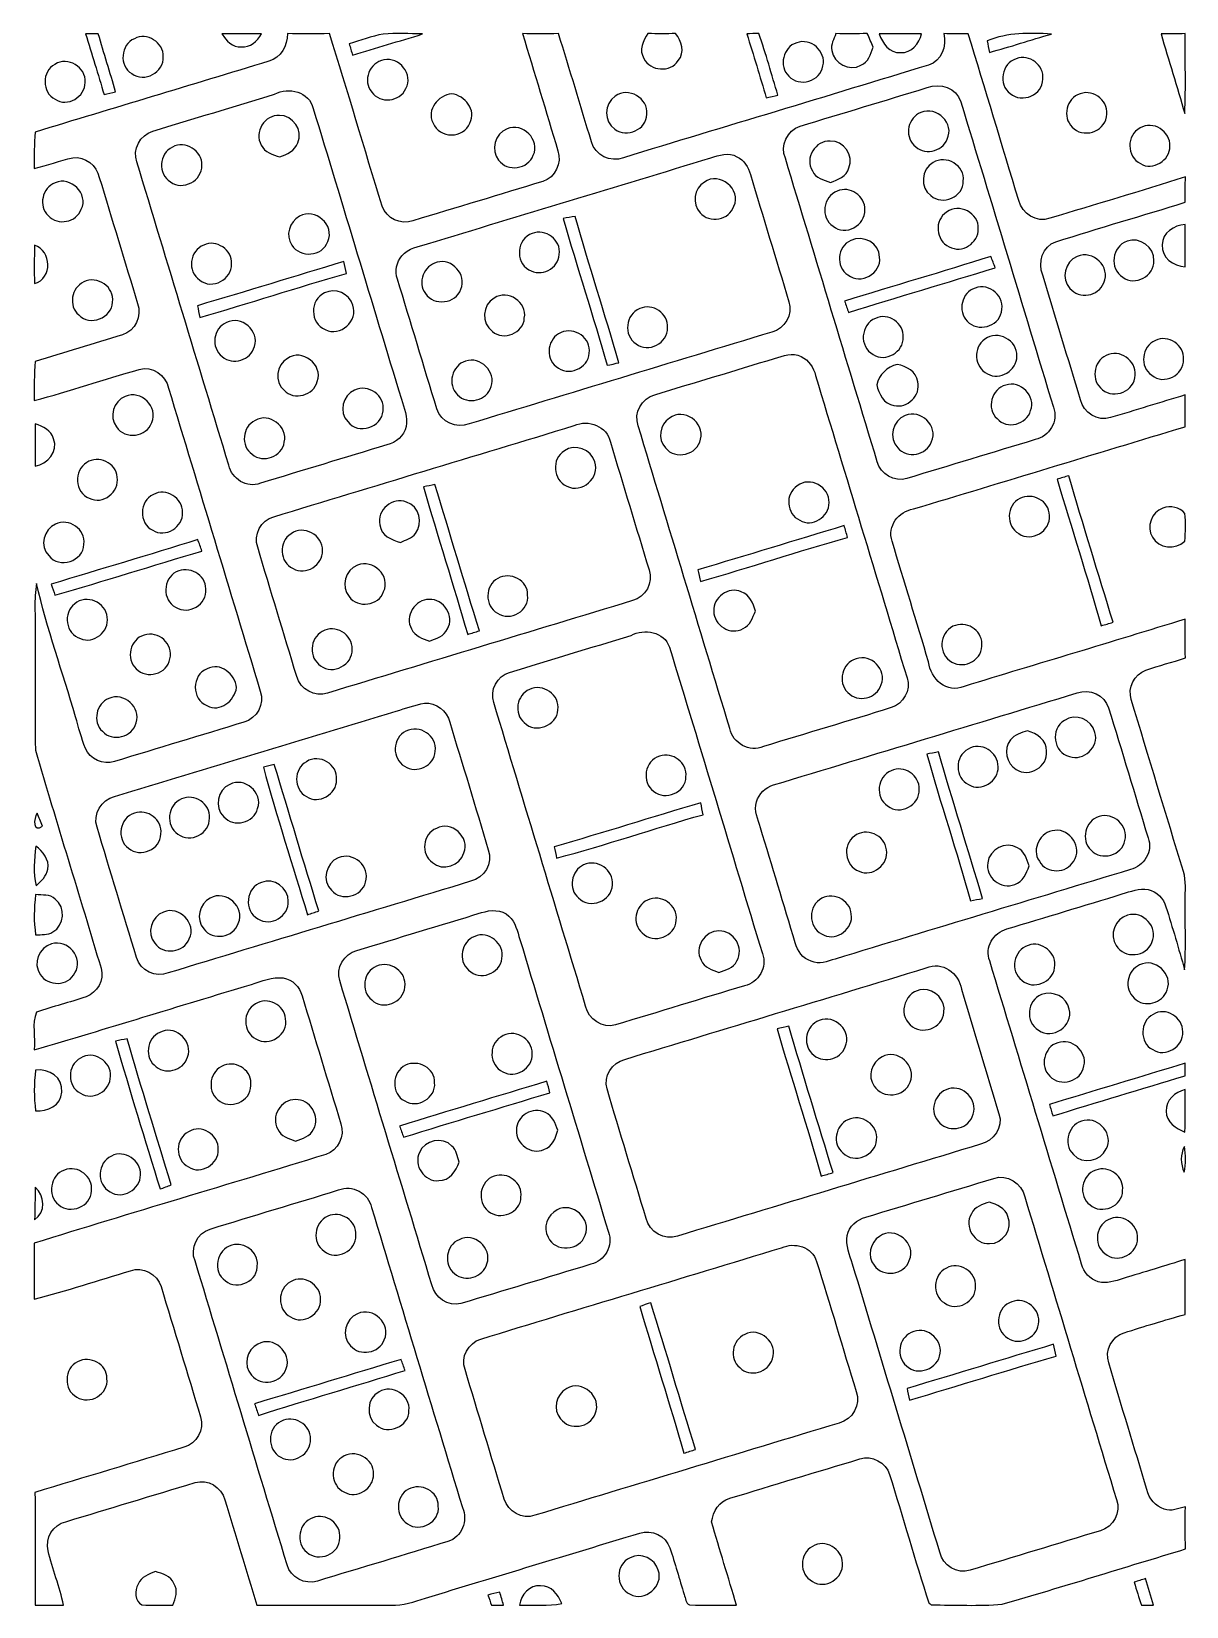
# Model space of a CAD drawing. Header units: centimetres. Extents: x -6.4 to 6.4, y -8.7 to 8.7.
import ezdxf

# ---------------------------------------------------------------- set-up
doc = ezdxf.new("R2010")
doc.units = ezdxf.units.CM
doc.header["$MEASUREMENT"] = 0
doc.layers.add('Camada 1', color=7, linetype='Continuous')

msp = doc.modelspace()

# ---------------------------------------------------------------- linework, layer by layer
at = {"layer": 'Camada 1'}
for points, knots in [([(-3.58386, 8.72348), (-3.42793, 8.72207), (-3.27201, 8.72207), (-3.11608, 8.72384), (-3.11608, 8.72384), (-2.91394, 8.08919), (-2.7319, 7.44819), (-2.53152, 6.81284), (-2.53152, 6.81284), (-2.48884, 6.6749), (-2.32516, 6.60435), (-2.19145, 6.65127), (-2.19145, 6.65127), (-1.71202, 6.79591), (-1.23189, 6.93985), (-0.75318, 7.08766), (-0.75318, 7.08766), (-0.61312, 7.12823), (-0.53903, 7.29051), (-0.5849, 7.42597), (-0.5849, 7.42597), (-0.71542, 7.85883), (-0.84666, 8.29098), (-0.97825, 8.72348), (-0.97825, 8.72348), (-0.84525, 8.72243), (-0.71225, 8.72207), (-0.57925, 8.72384), (-0.57925, 8.72384), (-0.45261, 8.32626), (-0.3376, 7.92514), (-0.21342, 7.52686), (-0.21342, 7.52686), (-0.17568, 7.37834), (0, 7.29192), (0.14111, 7.34976), (0.14111, 7.34976), (1.26787, 7.69267), (2.39642, 8.03062), (3.52283, 8.37564), (3.52283, 8.37564), (3.66888, 8.42009), (3.72463, 8.58449), (3.69322, 8.72348), (3.69322, 8.72348), (3.78283, 8.72278), (3.87244, 8.72278), (3.96239, 8.72313), (3.96239, 8.72313), (4.14972, 8.10789), (4.33528, 7.49194), (4.52225, 6.87634), (4.52225, 6.87634), (4.55541, 6.73099), (4.72193, 6.6241), (4.86587, 6.67878), (4.86587, 6.67878), (5.3668, 6.83224), (5.87092, 6.97583), (6.36869, 7.13916), (6.36869, 7.13916), (6.36763, 7.04461), (6.36798, 6.95006), (6.36798, 6.85553), (6.36798, 6.85553), (5.88997, 6.70877), (5.40985, 6.57014), (4.9336, 6.41843), (4.9336, 6.41843), (4.7833, 6.36975), (4.73075, 6.18701), (4.7872, 6.04908), (4.7872, 6.04908), (4.92724, 5.58906), (5.06694, 5.12867), (5.20629, 4.66831), (5.20629, 4.66831), (5.23945, 4.52613), (5.39679, 4.42382), (5.54002, 4.47111), (5.54002, 4.47111), (5.81625, 4.55259), (6.09141, 4.63902), (6.36763, 4.72157), (6.36763, 4.72157), (6.36798, 4.60445), (6.36763, 4.48697), (6.36729, 4.3695), (6.36729, 4.3695), (5.36222, 4.06822), (4.35926, 3.76025), (3.35421, 3.45897), (3.35421, 3.45897), (3.19122, 3.43429), (3.06105, 3.26707), (3.11925, 3.10268), (3.11925, 3.10268), (3.25084, 2.6557), (3.39054, 2.21121), (3.52248, 1.76459), (3.52248, 1.76459), (3.54329, 1.58009), (3.72709, 1.40687), (3.91759, 1.49401), (3.91759, 1.49401), (4.73321, 1.74483), (5.55271, 1.98437), (6.36729, 2.23979), (6.36729, 2.23979), (6.36798, 2.0962), (6.36729, 1.95262), (6.36869, 1.80903), (6.36869, 1.80903), (6.2237, 1.76106), (6.07554, 1.72402), (5.9316, 1.67357), (5.9316, 1.67357), (5.80284, 1.62877), (5.72664, 1.47778), (5.76932, 1.34761), (5.76932, 1.34761), (5.96053, 0.71191), (6.15385, 0.07725), (6.34683, -0.55774), (6.34683, -0.55774), (6.3814, -0.66286), (6.36447, -0.7747), (6.36798, -0.88299), (6.36798, -0.88299), (6.36305, -1.13736), (6.3775, -1.39171), (6.36023, -1.6457), (6.36023, -1.6457), (6.29462, -1.41145), (6.22618, -1.17827), (6.1528, -0.94684), (6.1528, -0.94684), (6.12705, -0.85372), (6.05084, -0.77716), (5.95629, -0.75635), (5.95629, -0.75635), (5.85786, -0.73589), (5.76226, -0.77823), (5.66985, -0.80503), (5.66985, -0.80503), (5.24369, -0.9352), (4.81717, -1.06362), (4.39067, -1.19308), (4.39067, -1.19308), (4.2418, -1.22943), (4.1409, -1.40088), (4.20017, -1.54657), (4.20017, -1.54657), (4.54025, -2.66559), (4.87749, -3.78529), (5.21828, -4.90431), (5.21828, -4.90431), (5.24191, -4.99497), (5.31035, -5.07471), (5.40244, -5.10046), (5.40244, -5.10046), (5.49556, -5.12762), (5.59011, -5.09128), (5.67901, -5.06482), (5.67901, -5.06482), (5.90797, -4.9918), (6.13938, -4.92724), (6.36798, -4.85281), (6.36798, -4.85281), (6.36658, -5.05566), (6.3701, -5.25885), (6.36551, -5.46206), (6.36551, -5.46206), (6.13903, -5.5252), (5.91467, -5.5954), (5.68995, -5.66454), (5.68995, -5.66454), (5.55308, -5.70652), (5.47263, -5.86317), (5.51921, -5.99934), (5.51921, -5.99934), (5.65714, -6.46818), (5.80214, -6.93454), (5.94254, -7.40268), (5.94254, -7.40268), (5.96652, -7.5004), (6.03532, -7.59001), (6.13516, -7.61787), (6.13516, -7.61787), (6.21242, -7.64928), (6.2925, -7.61118), (6.36834, -7.59388), (6.36834, -7.59388), (6.36763, -7.74912), (6.36693, -7.90468), (6.36905, -8.06026), (6.36905, -8.06026), (5.69277, -8.26557), (5.01721, -8.47443), (4.33916, -8.67268), (4.33916, -8.67268), (4.07846, -8.6935), (3.81458, -8.68079), (3.55318, -8.67974), (3.55318, -8.67974), (3.54576, -8.67375), (3.53165, -8.6614), (3.52424, -8.6554), (3.52424, -8.6554), (3.37361, -8.18444), (3.23849, -7.70784), (3.09033, -7.23618), (3.09033, -7.23618), (3.05011, -7.10459), (2.89418, -7.01498), (2.76224, -7.06261), (2.76224, -7.06261), (2.2807, -7.20619), (1.79987, -7.35295), (1.31903, -7.49899), (1.31903, -7.49899), (1.19944, -7.52934), (1.1377, -7.6468), (1.11724, -7.7597), (1.11724, -7.7597), (1.2065, -8.06838), (1.30315, -8.37459), (1.39452, -8.68291), (1.39452, -8.68291), (1.22096, -8.67974), (1.04739, -8.6882), (0.87453, -8.67974), (0.87453, -8.67974), (0.82832, -8.65998), (0.83078, -8.60424), (0.8135, -8.56543), (0.8135, -8.56543), (0.76129, -8.39294), (0.71332, -8.21937), (0.65617, -8.04862), (0.65617, -8.04862), (0.611, -7.91562), (0.45473, -7.83836), (0.32137, -7.88528), (0.32137, -7.88528), (-0.47059, -8.12411), (-1.26188, -8.36507), (-2.05387, -8.60424), (-2.05387, -8.60424), (-2.17805, -8.642), (-2.30222, -8.69032), (-2.43416, -8.68362), (-2.43416, -8.68362), (-2.93017, -8.68115), (-3.42582, -8.68432), (-3.92182, -8.6815), (-3.92182, -8.6815), (-4.04106, -8.29274), (-4.15642, -7.90292), (-4.27637, -7.51416), (-4.27637, -7.51416), (-4.31165, -7.37588), (-4.46863, -7.28062), (-4.60691, -7.32579), (-4.60691, -7.32579), (-5.08494, -7.46865), (-5.5619, -7.61434), (-6.03919, -7.75899), (-6.03919, -7.75899), (-6.17926, -7.79039), (-6.27238, -7.93996), (-6.23534, -8.08002), (-6.23534, -8.08002), (-6.18737, -8.28321), (-6.10729, -8.47794), (-6.06354, -8.68257), (-6.06354, -8.68257), (-6.16832, -8.68257), (-6.27274, -8.68257), (-6.3775, -8.68291), (-6.3775, -8.68291), (-6.38315, -8.26664), (-6.37645, -7.85035), (-6.38104, -7.43408), (-6.38104, -7.43408), (-5.8314, -7.26617), (-5.28072, -7.10211), (-4.7318, -6.93313), (-4.7318, -6.93313), (-4.59034, -6.89856), (-4.49579, -6.73664), (-4.54589, -6.59729), (-4.54589, -6.59729), (-4.69159, -6.11575), (-4.83622, -5.63386), (-4.98403, -5.15301), (-4.98403, -5.15301), (-5.02284, -5.01438), (-5.18865, -4.92653), (-5.32377, -4.98016), (-5.32377, -4.98016), (-5.67937, -5.08141), (-6.02967, -5.20242), (-6.3881, -5.29378), (-6.3881, -5.29378), (-6.3888, -5.0874), (-6.38739, -4.88102), (-6.38951, -4.67465), (-6.38951, -4.67465), (-5.31529, -4.33704), (-4.23367, -4.02237), (-3.15806, -3.69005), (-3.15806, -3.69005), (-3.02294, -3.64666), (-2.94111, -3.4865), (-2.9912, -3.35244), (-2.9912, -3.35244), (-3.13302, -2.87937), (-3.278, -2.407), (-3.42053, -1.93428), (-3.42053, -1.93428), (-3.44594, -1.83585), (-3.52602, -1.74907), (-3.62937, -1.73531), (-3.62937, -1.73531), (-3.75214, -1.71908), (-3.86715, -1.77446), (-3.98251, -1.80622), (-3.98251, -1.80622), (-4.78437, -2.04823), (-5.58482, -2.29588), (-6.38844, -2.53223), (-6.38844, -2.53223), (-6.37329, -2.39535), (-6.4195, -2.24048), (-6.3634, -2.11561), (-6.3634, -2.11561), (-6.18348, -2.04964), (-5.99546, -2.00837), (-5.81483, -1.94415), (-5.81483, -1.94415), (-5.6917, -1.90076), (-5.60704, -1.75612), (-5.64868, -1.62877), (-5.64868, -1.62877), (-5.88644, -0.82232), (-6.14079, -0.02046), (-6.37504, 0.78668), (-6.37504, 0.78668), (-6.38668, 1.31234), (-6.3747, 1.83902), (-6.38104, 2.36502), (-6.38104, 2.36502), (-6.38386, 2.45497), (-6.3747, 2.54458), (-6.36305, 2.63348), (-6.36305, 2.63348), (-6.24769, 2.13359), (-6.07272, 1.64923), (-5.93231, 1.15569), (-5.93231, 1.15569), (-5.89492, 1.03964), (-5.86705, 0.92039), (-5.82224, 0.80715), (-5.82224, 0.80715), (-5.77285, 0.68615), (-5.62468, 0.62089), (-5.50121, 0.66216), (-5.50121, 0.66216), (-5.0225, 0.80715), (-4.54306, 0.95144), (-4.06471, 1.09819), (-4.06471, 1.09819), (-3.92219, 1.13488), (-3.8301, 1.30104), (-3.88338, 1.44039), (-3.88338, 1.44039), (-4.22239, 2.55939), (-4.5614, 3.67875), (-4.90078, 4.79812), (-4.90078, 4.79812), (-4.93006, 4.93923), (-5.08387, 5.04684), (-5.22534, 5.00379), (-5.22534, 5.00379), (-5.61481, 4.89479), (-5.99827, 4.76496), (-6.38844, 4.65878), (-6.38844, 4.65878), (-6.38951, 4.80413), (-6.38986, 4.94911), (-6.37962, 5.09376), (-6.37962, 5.09376), (-6.05683, 5.19148), (-5.73334, 5.28672), (-5.41197, 5.38762), (-5.41197, 5.38762), (-5.26767, 5.42924), (-5.19219, 5.59822), (-5.24403, 5.73651), (-5.24403, 5.73651), (-5.38621, 6.20148), (-5.52626, 6.66679), (-5.66773, 7.1321), (-5.66773, 7.1321), (-5.69595, 7.26298), (-5.82577, 7.36881), (-5.96159, 7.34976), (-5.96159, 7.34976), (-6.10588, 7.31767), (-6.24311, 7.26122), (-6.3881, 7.23159), (-6.3881, 7.23159), (-6.39056, 7.36564), (-6.3888, 7.50005), (-6.37928, 7.6341), (-6.37928, 7.6341), (-5.51532, 7.89481), (-4.65137, 8.15622), (-3.78777, 8.41868), (-3.78777, 8.41868), (-3.653, 8.45431), (-3.58493, 8.59261), (-3.58386, 8.72348)], [0, 0, 0, 0, 0.00934579, 0.00934579, 0.00934579, 0.00934579, 0.01869159, 0.01869159, 0.01869159, 0.01869159, 0.02803738, 0.02803738, 0.02803738, 0.02803738, 0.03738318, 0.03738318, 0.03738318, 0.03738318, 0.04672897, 0.04672897, 0.04672897, 0.04672897, 0.05607477, 0.05607477, 0.05607477, 0.05607477, 0.06542056, 0.06542056, 0.06542056, 0.06542056, 0.07476636, 0.07476636, 0.07476636, 0.07476636, 0.08411215, 0.08411215, 0.08411215, 0.08411215, 0.09345794, 0.09345794, 0.09345794, 0.09345794, 0.10280374, 0.10280374, 0.10280374, 0.10280374, 0.11214953, 0.11214953, 0.11214953, 0.11214953, 0.12149533, 0.12149533, 0.12149533, 0.12149533, 0.13084112, 0.13084112, 0.13084112, 0.13084112, 0.14018692, 0.14018692, 0.14018692, 0.14018692, 0.14953271, 0.14953271, 0.14953271, 0.14953271, 0.1588785, 0.1588785, 0.1588785, 0.1588785, 0.1682243, 0.1682243, 0.1682243, 0.1682243, 0.17757009, 0.17757009, 0.17757009, 0.17757009, 0.18691589, 0.18691589, 0.18691589, 0.18691589, 0.19626168, 0.19626168, 0.19626168, 0.19626168, 0.20560748, 0.20560748, 0.20560748, 0.20560748, 0.21495327, 0.21495327, 0.21495327, 0.21495327, 0.22429907, 0.22429907, 0.22429907, 0.22429907, 0.23364486, 0.23364486, 0.23364486, 0.23364486, 0.24299065, 0.24299065, 0.24299065, 0.24299065, 0.25233645, 0.25233645, 0.25233645, 0.25233645, 0.26168224, 0.26168224, 0.26168224, 0.26168224, 0.27102804, 0.27102804, 0.27102804, 0.27102804, 0.28037383, 0.28037383, 0.28037383, 0.28037383, 0.28971963, 0.28971963, 0.28971963, 0.28971963, 0.29906542, 0.29906542, 0.29906542, 0.29906542, 0.30841121, 0.30841121, 0.30841121, 0.30841121, 0.31775701, 0.31775701, 0.31775701, 0.31775701, 0.3271028, 0.3271028, 0.3271028, 0.3271028, 0.3364486, 0.3364486, 0.3364486, 0.3364486, 0.34579439, 0.34579439, 0.34579439, 0.34579439, 0.35514019, 0.35514019, 0.35514019, 0.35514019, 0.36448598, 0.36448598, 0.36448598, 0.36448598, 0.37383178, 0.37383178, 0.37383178, 0.37383178, 0.38317757, 0.38317757, 0.38317757, 0.38317757, 0.39252336, 0.39252336, 0.39252336, 0.39252336, 0.40186916, 0.40186916, 0.40186916, 0.40186916, 0.41121495, 0.41121495, 0.41121495, 0.41121495, 0.42056075, 0.42056075, 0.42056075, 0.42056075, 0.42990654, 0.42990654, 0.42990654, 0.42990654, 0.43925234, 0.43925234, 0.43925234, 0.43925234, 0.44859813, 0.44859813, 0.44859813, 0.44859813, 0.45794393, 0.45794393, 0.45794393, 0.45794393, 0.46728972, 0.46728972, 0.46728972, 0.46728972, 0.47663551, 0.47663551, 0.47663551, 0.47663551, 0.48598131, 0.48598131, 0.48598131, 0.48598131, 0.4953271, 0.4953271, 0.4953271, 0.4953271, 0.5046729, 0.5046729, 0.5046729, 0.5046729, 0.51401869, 0.51401869, 0.51401869, 0.51401869, 0.52336449, 0.52336449, 0.52336449, 0.52336449, 0.53271028, 0.53271028, 0.53271028, 0.53271028, 0.54205607, 0.54205607, 0.54205607, 0.54205607, 0.55140187, 0.55140187, 0.55140187, 0.55140187, 0.56074766, 0.56074766, 0.56074766, 0.56074766, 0.57009346, 0.57009346, 0.57009346, 0.57009346, 0.57943925, 0.57943925, 0.57943925, 0.57943925, 0.58878505, 0.58878505, 0.58878505, 0.58878505, 0.59813084, 0.59813084, 0.59813084, 0.59813084, 0.60747664, 0.60747664, 0.60747664, 0.60747664, 0.61682243, 0.61682243, 0.61682243, 0.61682243, 0.62616822, 0.62616822, 0.62616822, 0.62616822, 0.63551402, 0.63551402, 0.63551402, 0.63551402, 0.64485981, 0.64485981, 0.64485981, 0.64485981, 0.65420561, 0.65420561, 0.65420561, 0.65420561, 0.6635514, 0.6635514, 0.6635514, 0.6635514, 0.6728972, 0.6728972, 0.6728972, 0.6728972, 0.68224299, 0.68224299, 0.68224299, 0.68224299, 0.69158879, 0.69158879, 0.69158879, 0.69158879, 0.70093458, 0.70093458, 0.70093458, 0.70093458, 0.71028037, 0.71028037, 0.71028037, 0.71028037, 0.71962617, 0.71962617, 0.71962617, 0.71962617, 0.72897196, 0.72897196, 0.72897196, 0.72897196, 0.73831776, 0.73831776, 0.73831776, 0.73831776, 0.74766355, 0.74766355, 0.74766355, 0.74766355, 0.75700935, 0.75700935, 0.75700935, 0.75700935, 0.76635514, 0.76635514, 0.76635514, 0.76635514, 0.77570093, 0.77570093, 0.77570093, 0.77570093, 0.78504673, 0.78504673, 0.78504673, 0.78504673, 0.79439252, 0.79439252, 0.79439252, 0.79439252, 0.80373832, 0.80373832, 0.80373832, 0.80373832, 0.81308411, 0.81308411, 0.81308411, 0.81308411, 0.82242991, 0.82242991, 0.82242991, 0.82242991, 0.8317757, 0.8317757, 0.8317757, 0.8317757, 0.8411215, 0.8411215, 0.8411215, 0.8411215, 0.85046729, 0.85046729, 0.85046729, 0.85046729, 0.85981308, 0.85981308, 0.85981308, 0.85981308, 0.86915888, 0.86915888, 0.86915888, 0.86915888, 0.87850467, 0.87850467, 0.87850467, 0.87850467, 0.88785047, 0.88785047, 0.88785047, 0.88785047, 0.89719626, 0.89719626, 0.89719626, 0.89719626, 0.90654206, 0.90654206, 0.90654206, 0.90654206, 0.91588785, 0.91588785, 0.91588785, 0.91588785, 0.92523364, 0.92523364, 0.92523364, 0.92523364, 0.93457944, 0.93457944, 0.93457944, 0.93457944, 0.94392523, 0.94392523, 0.94392523, 0.94392523, 0.95327103, 0.95327103, 0.95327103, 0.95327103, 0.96261682, 0.96261682, 0.96261682, 0.96261682, 0.97196262, 0.97196262, 0.97196262, 0.97196262, 0.98130841, 0.98130841, 0.98130841, 0.98130841, 1, 1, 1, 1]), ([(-5.81907, 8.72313), (-5.78414, 8.72278), (-5.71394, 8.72243), (-5.67901, 8.72243), (-5.67901, 8.72243), (-5.61798, 8.50687), (-5.54813, 8.2938), (-5.4871, 8.07825), (-5.4871, 8.07825), (-5.52979, 8.06838), (-5.57213, 8.05814), (-5.61445, 8.04826), (-5.61445, 8.04826), (-5.68184, 8.27334), (-5.75062, 8.49806), (-5.81907, 8.72313)], [0, 0, 0, 0, 0.2, 0.2, 0.2, 0.2, 0.4, 0.4, 0.4, 0.4, 0.6, 0.6, 0.6, 0.6, 1, 1, 1, 1]), ([(-5.27931, 8.66739), (-5.14173, 8.74747), (-4.9537, 8.62329), (-4.95864, 8.46807), (-4.95864, 8.46807), (-4.94911, 8.29697), (-5.16995, 8.17386), (-5.30754, 8.28075), (-5.30754, 8.28075), (-5.45076, 8.36717), (-5.43348, 8.60283), (-5.27931, 8.66739)], [0, 0, 0, 0, 0.25, 0.25, 0.25, 0.25, 0.5, 0.5, 0.5, 0.5, 1, 1, 1, 1]), ([(-4.30812, 8.72066), (-4.16207, 8.72419), (-4.01601, 8.72384), (-3.87032, 8.72101), (-3.87032, 8.72101), (-3.92007, 8.64376), (-3.99379, 8.56544), (-4.09504, 8.57743), (-4.09504, 8.57743), (-4.1924, 8.56826), (-4.26013, 8.64763), (-4.30812, 8.72066)], [0, 0, 0, 0, 0.25, 0.25, 0.25, 0.25, 0.5, 0.5, 0.5, 0.5, 1, 1, 1, 1]), ([(-2.52236, 8.7196), (-2.37771, 8.72736), (-2.23202, 8.72455), (-2.08704, 8.71995), (-2.08704, 8.71995), (-2.34421, 8.63952), (-2.60349, 8.56509), (-2.86032, 8.4843), (-2.86032, 8.4843), (-2.87338, 8.52699), (-2.88607, 8.56932), (-2.89913, 8.6113), (-2.89913, 8.6113), (-2.77318, 8.64588), (-2.65077, 8.6942), (-2.52236, 8.7196)], [0, 0, 0, 0, 0.2, 0.2, 0.2, 0.2, 0.4, 0.4, 0.4, 0.4, 0.6, 0.6, 0.6, 0.6, 1, 1, 1, 1]), ([(0.36865, 8.44938), (0.30868, 8.5404), (0.35594, 8.64623), (0.41275, 8.7249), (0.41275, 8.7249), (0.51469, 8.72207), (0.61701, 8.72172), (0.71895, 8.72455), (0.71895, 8.72455), (0.78705, 8.64129), (0.82408, 8.5164), (0.74824, 8.42539), (0.74824, 8.42539), (0.66357, 8.28992), (0.43602, 8.30509), (0.36865, 8.44938)], [0, 0, 0, 0, 0.2, 0.2, 0.2, 0.2, 0.4, 0.4, 0.4, 0.4, 0.6, 0.6, 0.6, 0.6, 1, 1, 1, 1]), ([(1.50812, 8.72243), (1.54199, 8.72313), (1.60972, 8.72419), (1.64324, 8.72455), (1.64324, 8.72455), (1.71979, 8.49947), (1.78364, 8.27016), (1.85242, 8.04262), (1.85242, 8.04262), (1.82033, 8.03521), (1.75612, 8.0204), (1.72402, 8.01299), (1.72402, 8.01299), (1.65452, 8.25005), (1.58221, 8.48677), (1.50812, 8.72243)], [0, 0, 0, 0, 0.2, 0.2, 0.2, 0.2, 0.4, 0.4, 0.4, 0.4, 0.6, 0.6, 0.6, 0.6, 1, 1, 1, 1]), ([(2.45145, 8.53722), (2.43592, 8.60389), (2.47332, 8.66387), (2.49624, 8.72348), (2.49624, 8.72348), (2.6116, 8.72243), (2.72732, 8.72207), (2.84302, 8.7249), (2.84302, 8.7249), (2.86597, 8.67515), (2.88748, 8.62435), (2.909, 8.57355), (2.909, 8.57355), (2.88113, 8.4977), (2.85537, 8.40634), (2.77283, 8.37318), (2.77283, 8.37318), (2.64617, 8.29909), (2.47049, 8.39575), (2.45145, 8.53722)], [0, 0, 0, 0, 0.16666667, 0.16666667, 0.16666667, 0.16666667, 0.33333333, 0.33333333, 0.33333333, 0.33333333, 0.5, 0.5, 0.5, 0.5, 0.66666667, 0.66666667, 0.66666667, 0.66666667, 1, 1, 1, 1]), ([(2.97673, 8.72101), (3.13302, 8.72348), (3.28965, 8.72348), (3.44594, 8.72172), (3.44594, 8.72172), (3.41595, 8.61589), (3.33409, 8.50547), (3.21203, 8.51394), (3.21203, 8.51394), (3.08926, 8.50477), (3.01096, 8.618), (2.97673, 8.72101)], [0, 0, 0, 0, 0.25, 0.25, 0.25, 0.25, 0.5, 0.5, 0.5, 0.5, 1, 1, 1, 1]), ([(4.17159, 8.64411), (4.39807, 8.7383), (4.64361, 8.73125), (4.88421, 8.7196), (4.88421, 8.7196), (4.65525, 8.65293), (4.42841, 8.57884), (4.1984, 8.5164), (4.1984, 8.5164), (4.18923, 8.55909), (4.18041, 8.60143), (4.17159, 8.64411)], [0, 0, 0, 0, 0.25, 0.25, 0.25, 0.25, 0.5, 0.5, 0.5, 0.5, 1, 1, 1, 1]), ([(6.09881, 8.72243), (6.18842, 8.72278), (6.27803, 8.72278), (6.36798, 8.72348), (6.36798, 8.72348), (6.36305, 8.42856), (6.3768, 8.13329), (6.36093, 7.83872), (6.36093, 7.83872), (6.27909, 8.13505), (6.18455, 8.4275), (6.09881, 8.72243)], [0, 0, 0, 0, 0.25, 0.25, 0.25, 0.25, 0.5, 0.5, 0.5, 0.5, 1, 1, 1, 1]), ([(2.06092, 8.62259), (2.21614, 8.6808), (2.39182, 8.52805), (2.35196, 8.36612), (2.35196, 8.36612), (2.32938, 8.19502), (2.08633, 8.12518), (1.97414, 8.25358), (1.97414, 8.25358), (1.85844, 8.36012), (1.90923, 8.57778), (2.06092, 8.62259)], [0, 0, 0, 0, 0.25, 0.25, 0.25, 0.25, 0.5, 0.5, 0.5, 0.5, 1, 1, 1, 1]), ([(-6.15914, 8.38376), (-6.0198, 8.47725), (-5.80884, 8.35201), (-5.82612, 8.18409), (-5.82612, 8.18409), (-5.82012, 8.02463), (-6.02368, 7.90434), (-6.15772, 7.99641), (-6.15772, 7.99641), (-6.30555, 8.07191), (-6.30624, 8.30721), (-6.15914, 8.38376)], [0, 0, 0, 0, 0.25, 0.25, 0.25, 0.25, 0.5, 0.5, 0.5, 0.5, 1, 1, 1, 1]), ([(-2.51283, 8.4328), (-2.34526, 8.4723), (-2.17945, 8.2691), (-2.27153, 8.1153), (-2.27153, 8.1153), (-2.33362, 7.96854), (-2.55798, 7.94419), (-2.64865, 8.07684), (-2.64865, 8.07684), (-2.75695, 8.19784), (-2.67088, 8.41021), (-2.51283, 8.4328)], [0, 0, 0, 0, 0.25, 0.25, 0.25, 0.25, 0.5, 0.5, 0.5, 0.5, 1, 1, 1, 1]), ([(4.49509, 8.4462), (4.63761, 8.50123), (4.80871, 8.37388), (4.78895, 8.22042), (4.78895, 8.22042), (4.79071, 8.04509), (4.55719, 7.94737), (4.42806, 8.05956), (4.42806, 8.05956), (4.29119, 8.15798), (4.33175, 8.40034), (4.49509, 8.4462)], [0, 0, 0, 0, 0.25, 0.25, 0.25, 0.25, 0.5, 0.5, 0.5, 0.5, 1, 1, 1, 1]), ([(-3.72463, 8.05427), (-3.72463, 8.05427), (-3.72463, 8.05427), (-3.72463, 8.05427), (-3.72463, 8.05427), (-4.17405, 7.91422), (-4.62597, 7.78228), (-5.07541, 7.64258), (-5.07541, 7.64258), (-5.21404, 7.60377), (-5.30401, 7.43937), (-5.25073, 7.30284), (-5.25073, 7.30284), (-4.91243, 6.18277), (-4.572, 5.06341), (-4.23333, 3.94334), (-4.23333, 3.94334), (-4.20122, 3.79236), (-4.03048, 3.68511), (-3.88267, 3.74473), (-3.88267, 3.74473), (-3.41453, 3.88479), (-2.94781, 4.02836), (-2.47967, 4.16877), (-2.47967, 4.16877), (-2.38159, 4.19347), (-2.28917, 4.2679), (-2.26871, 4.37091), (-2.26871, 4.37091), (-2.24579, 4.47604), (-2.29234, 4.57763), (-2.32021, 4.67676), (-2.32021, 4.67676), (-2.64688, 5.74957), (-2.96969, 6.82378), (-3.29706, 7.89622), (-3.29706, 7.89622), (-3.34291, 8.08214), (-3.56799, 8.13646), (-3.72463, 8.05427)], [0, 0, 0, 0, 0.09090909, 0.09090909, 0.09090909, 0.09090909, 0.18181818, 0.18181818, 0.18181818, 0.18181818, 0.27272727, 0.27272727, 0.27272727, 0.27272727, 0.36363636, 0.36363636, 0.36363636, 0.36363636, 0.45454545, 0.45454545, 0.45454545, 0.45454545, 0.54545455, 0.54545455, 0.54545455, 0.54545455, 0.63636364, 0.63636364, 0.63636364, 0.63636364, 0.72727273, 0.72727273, 0.72727273, 0.72727273, 0.81818182, 0.81818182, 0.81818182, 0.81818182, 1, 1, 1, 1]), ([(-1.96919, 7.7336), (-2.04576, 7.88317), (-1.91169, 8.03875), (-1.76318, 8.05885), (-1.76318, 8.05885), (-1.61712, 8.03521), (-1.48378, 7.88175), (-1.56104, 7.7336), (-1.56104, 7.7336), (-1.62736, 7.55791), (-1.90253, 7.55755), (-1.96919, 7.7336)], [0, 0, 0, 0, 0.25, 0.25, 0.25, 0.25, 0.5, 0.5, 0.5, 0.5, 1, 1, 1, 1]), ([(0.05009, 8.02993), (0.1919, 8.1407), (0.42121, 8.0077), (0.40111, 7.83061), (0.40111, 7.83061), (0.39652, 7.66234), (0.1785, 7.5625), (0.04692, 7.66514), (0.04692, 7.66514), (-0.07902, 7.74805), (-0.07584, 7.94914), (0.05009, 8.02993)], [0, 0, 0, 0, 0.25, 0.25, 0.25, 0.25, 0.5, 0.5, 0.5, 0.5, 1, 1, 1, 1]), ([(3.50697, 8.12588), (3.50697, 8.12588), (3.50697, 8.12588), (3.50697, 8.12588), (3.50697, 8.12588), (3.03776, 7.98124), (2.5668, 7.8426), (2.09832, 7.69725), (2.09832, 7.69725), (1.95438, 7.65386), (1.87854, 7.4803), (1.93533, 7.34306), (1.93533, 7.34306), (2.27541, 6.22265), (2.61372, 5.10187), (2.95416, 3.9818), (2.95416, 3.9818), (2.98908, 3.84527), (3.1443, 3.75462), (3.28012, 3.79694), (3.28012, 3.79694), (3.75603, 3.9377), (4.2298, 4.08481), (4.70534, 4.22697), (4.70534, 4.22697), (4.85951, 4.25979), (4.96746, 4.43406), (4.90607, 4.58505), (4.90607, 4.58505), (4.56352, 5.71287), (4.2238, 6.84176), (3.8795, 7.96889), (3.8795, 7.96889), (3.83363, 8.12411), (3.64912, 8.18268), (3.50697, 8.12588)], [0, 0, 0, 0, 0.1, 0.1, 0.1, 0.1, 0.2, 0.2, 0.2, 0.2, 0.3, 0.3, 0.3, 0.3, 0.4, 0.4, 0.4, 0.4, 0.5, 0.5, 0.5, 0.5, 0.6, 0.6, 0.6, 0.6, 0.7, 0.7, 0.7, 0.7, 0.8, 0.8, 0.8, 0.8, 1, 1, 1, 1]), ([(5.20171, 8.05744), (5.35798, 8.11636), (5.53366, 7.96466), (5.49275, 7.80133), (5.49275, 7.80133), (5.47122, 7.62952), (5.22676, 7.56179), (5.11493, 7.6895), (5.11493, 7.6895), (4.99991, 7.79604), (5.05071, 8.01263), (5.20171, 8.05744)], [0, 0, 0, 0, 0.25, 0.25, 0.25, 0.25, 0.5, 0.5, 0.5, 0.5, 1, 1, 1, 1]), ([(3.43817, 7.8493), (3.61244, 7.92868), (3.81776, 7.72617), (3.72816, 7.55438), (3.72816, 7.55438), (3.67383, 7.40938), (3.46039, 7.37093), (3.36091, 7.49017), (3.36091, 7.49017), (3.25049, 7.59388), (3.29706, 7.79921), (3.43817, 7.8493)], [0, 0, 0, 0, 0.25, 0.25, 0.25, 0.25, 0.5, 0.5, 0.5, 0.5, 1, 1, 1, 1]), ([(-3.87244, 7.48946), (-3.95922, 7.62952), (-3.83292, 7.82884), (-3.671, 7.81861), (-3.671, 7.81861), (-3.52495, 7.82214), (-3.40218, 7.64998), (-3.46745, 7.51557), (-3.46745, 7.51557), (-3.49566, 7.42597), (-3.58846, 7.38893), (-3.66783, 7.35787), (-3.66783, 7.35787), (-3.74438, 7.3847), (-3.83716, 7.40692), (-3.87244, 7.48946)], [0, 0, 0, 0, 0.2, 0.2, 0.2, 0.2, 0.4, 0.4, 0.4, 0.4, 0.6, 0.6, 0.6, 0.6, 1, 1, 1, 1]), ([(-1.14864, 7.66797), (-0.97825, 7.74841), (-0.77505, 7.5452), (-0.85865, 7.37693), (-0.85865, 7.37693), (-0.91334, 7.221), (-1.14652, 7.18925), (-1.24249, 7.32225), (-1.24249, 7.32225), (-1.33526, 7.43338), (-1.28376, 7.61858), (-1.14864, 7.66797)], [0, 0, 0, 0, 0.25, 0.25, 0.25, 0.25, 0.5, 0.5, 0.5, 0.5, 1, 1, 1, 1]), ([(5.86775, 7.67891), (6.00674, 7.76817), (6.20854, 7.63975), (6.19653, 7.47747), (6.19653, 7.47747), (6.20218, 7.32155), (6.00604, 7.19878), (5.87128, 7.2838), (5.87128, 7.2838), (5.71641, 7.35471), (5.71324, 7.60623), (5.86775, 7.67891)], [0, 0, 0, 0, 0.25, 0.25, 0.25, 0.25, 0.5, 0.5, 0.5, 0.5, 1, 1, 1, 1]), ([(-4.85705, 7.46619), (-4.71805, 7.54909), (-4.52154, 7.42492), (-4.53143, 7.26546), (-4.53143, 7.26546), (-4.52296, 7.09682), (-4.7438, 6.97793), (-4.8789, 7.08201), (-4.8789, 7.08201), (-5.02038, 7.16667), (-5.00732, 7.3988), (-4.85705, 7.46619)], [0, 0, 0, 0, 0.25, 0.25, 0.25, 0.25, 0.5, 0.5, 0.5, 0.5, 1, 1, 1, 1]), ([(2.2359, 7.20336), (2.14453, 7.34165), (2.27083, 7.54556), (2.43311, 7.53426), (2.43311, 7.53426), (2.57844, 7.54062), (2.6998, 7.37234), (2.64054, 7.23723), (2.64054, 7.23723), (2.61513, 7.14233), (2.51777, 7.10494), (2.43487, 7.07531), (2.43487, 7.07531), (2.36114, 7.10247), (2.27083, 7.12364), (2.2359, 7.20336)], [0, 0, 0, 0, 0.2, 0.2, 0.2, 0.2, 0.4, 0.4, 0.4, 0.4, 0.6, 0.6, 0.6, 0.6, 1, 1, 1, 1]), ([(1.10842, 7.34764), (1.10842, 7.34764), (1.10842, 7.34764), (1.10842, 7.34764), (1.10842, 7.34764), (0.06244, 7.02944), (-0.9839, 6.71264), (-2.03022, 6.39692), (-2.03022, 6.39692), (-2.12865, 6.36376), (-2.24472, 6.34965), (-2.31386, 6.26392), (-2.31386, 6.26392), (-2.37525, 6.19407), (-2.3943, 6.09282), (-2.3629, 6.00533), (-2.3629, 6.00533), (-2.21755, 5.52626), (-2.07398, 5.04613), (-1.92651, 4.56742), (-1.92651, 4.56742), (-1.88312, 4.42136), (-1.70956, 4.34445), (-1.56951, 4.40124), (-1.56951, 4.40124), (-0.45084, 4.74062), (0.66781, 5.07858), (1.78647, 5.41796), (1.78647, 5.41796), (1.92475, 5.45535), (2.02494, 5.6141), (1.97414, 5.7538), (1.97414, 5.7538), (1.83373, 6.2244), (1.68875, 6.69361), (1.54798, 7.16421), (1.54798, 7.16421), (1.52576, 7.2457), (1.47849, 7.32437), (1.39841, 7.35929), (1.39841, 7.35929), (1.30739, 7.41539), (1.20085, 7.37588), (1.10842, 7.34764)], [0, 0, 0, 0, 0.08333333, 0.08333333, 0.08333333, 0.08333333, 0.16666667, 0.16666667, 0.16666667, 0.16666667, 0.25, 0.25, 0.25, 0.25, 0.33333333, 0.33333333, 0.33333333, 0.33333333, 0.41666667, 0.41666667, 0.41666667, 0.41666667, 0.5, 0.5, 0.5, 0.5, 0.58333333, 0.58333333, 0.58333333, 0.58333333, 0.66666667, 0.66666667, 0.66666667, 0.66666667, 0.75, 0.75, 0.75, 0.75, 0.83333333, 0.83333333, 0.83333333, 0.83333333, 1, 1, 1, 1]), ([(3.57222, 7.29509), (3.71439, 7.38857), (3.9303, 7.26369), (3.90735, 7.09153), (3.90735, 7.09153), (3.91337, 6.91409), (3.67524, 6.81496), (3.54646, 6.92925), (3.54646, 6.92925), (3.42652, 7.01674), (3.44063, 7.22595), (3.57222, 7.29509)], [0, 0, 0, 0, 0.25, 0.25, 0.25, 0.25, 0.5, 0.5, 0.5, 0.5, 1, 1, 1, 1]), ([(1.03857, 7.07884), (1.20297, 7.2016), (1.45415, 6.9984), (1.36596, 6.81284), (1.36596, 6.81284), (1.31692, 6.65973), (1.09326, 6.61987), (0.99024, 6.74017), (0.99024, 6.74017), (0.89853, 6.83789), (0.92145, 7.0118), (1.03857, 7.07884)], [0, 0, 0, 0, 0.25, 0.25, 0.25, 0.25, 0.5, 0.5, 0.5, 0.5, 1, 1, 1, 1]), ([(-6.15738, 7.07073), (-5.98487, 7.15081), (-5.78238, 6.94796), (-5.86739, 6.77862), (-5.86739, 6.77862), (-5.9196, 6.63222), (-6.13021, 6.59306), (-6.23359, 6.70772), (-6.23359, 6.70772), (-6.34683, 6.81214), (-6.30096, 7.01922), (-6.15738, 7.07073)], [0, 0, 0, 0, 0.25, 0.25, 0.25, 0.25, 0.5, 0.5, 0.5, 0.5, 1, 1, 1, 1]), ([(2.51107, 6.97934), (2.64688, 7.04497), (2.82504, 6.92291), (2.81552, 6.77298), (2.81552, 6.77298), (2.82821, 6.5994), (2.5982, 6.47593), (2.46379, 6.59129), (2.46379, 6.59129), (2.32127, 6.68301), (2.35162, 6.9236), (2.51107, 6.97934)], [0, 0, 0, 0, 0.25, 0.25, 0.25, 0.25, 0.5, 0.5, 0.5, 0.5, 1, 1, 1, 1]), ([(3.72251, 6.74758), (3.86009, 6.85375), (4.0834, 6.73488), (4.07353, 6.56237), (4.07353, 6.56237), (4.08023, 6.40467), (3.88902, 6.28261), (3.75072, 6.3634), (3.75072, 6.3634), (3.60045, 6.42937), (3.58352, 6.66009), (3.72251, 6.74758)], [0, 0, 0, 0, 0.25, 0.25, 0.25, 0.25, 0.5, 0.5, 0.5, 0.5, 1, 1, 1, 1]), ([(-3.44945, 6.70031), (-3.27942, 6.80295), (-3.05082, 6.60188), (-3.13655, 6.4202), (-3.13655, 6.4202), (-3.19193, 6.25439), (-3.44628, 6.23359), (-3.53306, 6.38245), (-3.53306, 6.38245), (-3.60961, 6.48828), (-3.56022, 6.64104), (-3.44945, 6.70031)], [0, 0, 0, 0, 0.25, 0.25, 0.25, 0.25, 0.5, 0.5, 0.5, 0.5, 1, 1, 1, 1]), ([(-0.52775, 6.67666), (-0.48331, 6.68479), (-0.43885, 6.69254), (-0.39404, 6.69924), (-0.39404, 6.69924), (-0.24058, 6.15667), (-0.06597, 5.6201), (0.09102, 5.07858), (0.09102, 5.07858), (0.05891, 5.07152), (-0.00528, 5.05707), (-0.03774, 5.05001), (-0.03774, 5.05001), (-0.1979, 5.59328), (-0.36724, 6.13375), (-0.52775, 6.67666)], [0, 0, 0, 0, 0.2, 0.2, 0.2, 0.2, 0.4, 0.4, 0.4, 0.4, 0.6, 0.6, 0.6, 0.6, 1, 1, 1, 1]), ([(-0.871, 6.5098), (-0.72284, 6.56978), (-0.54504, 6.4389), (-0.57043, 6.27873), (-0.57043, 6.27873), (-0.57502, 6.11928), (-0.77645, 6.02226), (-0.90699, 6.10941), (-0.90699, 6.10941), (-1.06469, 6.1923), (-1.04069, 6.45583), (-0.871, 6.5098)], [0, 0, 0, 0, 0.25, 0.25, 0.25, 0.25, 0.5, 0.5, 0.5, 0.5, 1, 1, 1, 1]), ([(2.65994, 6.43361), (2.7961, 6.50134), (2.97885, 6.4015), (2.98062, 6.24628), (2.98062, 6.24628), (3.00214, 6.06848), (2.76965, 5.93689), (2.62924, 6.05048), (2.62924, 6.05048), (2.48884, 6.13938), (2.51037, 6.36622), (2.65994, 6.43361)], [0, 0, 0, 0, 0.25, 0.25, 0.25, 0.25, 0.5, 0.5, 0.5, 0.5, 1, 1, 1, 1]), ([(5.72206, 6.42338), (5.86069, 6.48017), (6.02896, 6.35669), (6.0198, 6.20854), (6.0198, 6.20854), (6.0265, 6.04097), (5.81025, 5.92242), (5.67443, 6.02543), (5.67443, 6.02543), (5.52414, 6.11575), (5.55271, 6.37187), (5.72206, 6.42338)], [0, 0, 0, 0, 0.25, 0.25, 0.25, 0.25, 0.5, 0.5, 0.5, 0.5, 1, 1, 1, 1]), ([(6.11328, 6.38527), (6.11152, 6.5211), (6.24487, 6.59799), (6.36517, 6.61141), (6.36517, 6.61141), (6.36939, 6.45512), (6.36869, 6.29849), (6.36622, 6.14221), (6.36622, 6.14221), (6.23534, 6.14574), (6.10234, 6.24416), (6.11328, 6.38527)], [0, 0, 0, 0, 0.25, 0.25, 0.25, 0.25, 0.5, 0.5, 0.5, 0.5, 1, 1, 1, 1]), ([(-6.38703, 6.38033), (-6.19195, 6.31789), (-6.18384, 6.01345), (-6.38703, 5.95453), (-6.38703, 5.95453), (-6.38951, 6.09635), (-6.3881, 6.23851), (-6.38703, 6.38033)], [0, 0, 0, 0, 0.33333333, 0.33333333, 0.33333333, 0.33333333, 1, 1, 1, 1]), ([(-4.5099, 6.38245), (-4.37127, 6.45018), (-4.1924, 6.32707), (-4.20193, 6.17361), (-4.20193, 6.17361), (-4.19347, 6.00075), (-4.41924, 5.88115), (-4.55436, 5.99475), (-4.55436, 5.99475), (-4.69688, 6.08717), (-4.66689, 6.32249), (-4.5099, 6.38245)], [0, 0, 0, 0, 0.25, 0.25, 0.25, 0.25, 0.5, 0.5, 0.5, 0.5, 1, 1, 1, 1]), ([(5.1689, 6.25439), (5.34141, 6.33694), (5.54884, 6.13762), (5.46381, 5.9637), (5.46381, 5.9637), (5.40948, 5.81342), (5.18865, 5.77849), (5.08916, 5.90196), (5.08916, 5.90196), (4.98474, 6.00816), (5.03519, 6.19936), (5.1689, 6.25439)], [0, 0, 0, 0, 0.25, 0.25, 0.25, 0.25, 0.5, 0.5, 0.5, 0.5, 1, 1, 1, 1]), ([(-4.58011, 5.71076), (-4.03754, 5.86809), (-3.49849, 6.03778), (-2.95733, 6.19901), (-2.95733, 6.19901), (-2.94781, 6.15562), (-2.93863, 6.11187), (-2.92981, 6.06777), (-2.92981, 6.06777), (-3.4731, 5.91007), (-4.01179, 5.73758), (-4.55471, 5.58024), (-4.55471, 5.58024), (-4.56352, 5.62363), (-4.572, 5.66737), (-4.58011, 5.71076)], [0, 0, 0, 0, 0.2, 0.2, 0.2, 0.2, 0.4, 0.4, 0.4, 0.4, 0.6, 0.6, 0.6, 0.6, 1, 1, 1, 1]), ([(-1.9251, 6.1909), (-1.75965, 6.24063), (-1.59032, 6.0526), (-1.66088, 5.89385), (-1.66088, 5.89385), (-1.71414, 5.73193), (-1.96249, 5.7023), (-2.05351, 5.84517), (-2.05351, 5.84517), (-2.14841, 5.96511), (-2.0701, 6.15809), (-1.9251, 6.1909)], [0, 0, 0, 0, 0.25, 0.25, 0.25, 0.25, 0.5, 0.5, 0.5, 0.5, 1, 1, 1, 1]), ([(2.5915, 5.76085), (3.13124, 5.92912), (3.67488, 6.08471), (4.21323, 6.25686), (4.21323, 6.25686), (4.22945, 6.21488), (4.24532, 6.17255), (4.2612, 6.13021), (4.2612, 6.13021), (3.71968, 5.9637), (3.17605, 5.80495), (2.63596, 5.63491), (2.63596, 5.63491), (2.62113, 5.67689), (2.60631, 5.71887), (2.5915, 5.76085)], [0, 0, 0, 0, 0.2, 0.2, 0.2, 0.2, 0.4, 0.4, 0.4, 0.4, 0.6, 0.6, 0.6, 0.6, 1, 1, 1, 1]), ([(-5.83988, 5.97322), (-5.6917, 6.04908), (-5.49556, 5.91714), (-5.51992, 5.74993), (-5.51992, 5.74993), (-5.52732, 5.57283), (-5.7732, 5.47792), (-5.89492, 5.60846), (-5.89492, 5.60846), (-6.01451, 5.70864), (-5.97675, 5.90902), (-5.83988, 5.97322)], [0, 0, 0, 0, 0.25, 0.25, 0.25, 0.25, 0.5, 0.5, 0.5, 0.5, 1, 1, 1, 1]), ([(4.03754, 5.90549), (4.19734, 5.97005), (4.37973, 5.80707), (4.32929, 5.64056), (4.32929, 5.64056), (4.29894, 5.47404), (4.06152, 5.41479), (3.95145, 5.54002), (3.95145, 5.54002), (3.83998, 5.64761), (3.88866, 5.85927), (4.03754, 5.90549)], [0, 0, 0, 0, 0.25, 0.25, 0.25, 0.25, 0.5, 0.5, 0.5, 0.5, 1, 1, 1, 1]), ([(-3.17076, 5.85152), (-3.05435, 5.91538), (-2.89418, 5.84412), (-2.85855, 5.71712), (-2.85855, 5.71712), (-2.79082, 5.54601), (-3.00177, 5.35798), (-3.16335, 5.44724), (-3.16335, 5.44724), (-3.33445, 5.51249), (-3.33833, 5.77814), (-3.17076, 5.85152)], [0, 0, 0, 0, 0.25, 0.25, 0.25, 0.25, 0.5, 0.5, 0.5, 0.5, 1, 1, 1, 1]), ([(-1.29046, 5.79402), (-1.14229, 5.89738), (-0.92109, 5.74852), (-0.95744, 5.57318), (-0.95744, 5.57318), (-0.96307, 5.40773), (-1.18991, 5.31636), (-1.31163, 5.42571), (-1.31163, 5.42571), (-1.43651, 5.51356), (-1.42451, 5.72135), (-1.29046, 5.79402)], [0, 0, 0, 0, 0.25, 0.25, 0.25, 0.25, 0.5, 0.5, 0.5, 0.5, 1, 1, 1, 1]), ([(-4.25767, 5.52272), (-4.09609, 5.61092), (-3.88761, 5.43136), (-3.94899, 5.25814), (-3.94899, 5.25814), (-3.9878, 5.11033), (-4.19169, 5.04013), (-4.30635, 5.14809), (-4.30635, 5.14809), (-4.43512, 5.24262), (-4.40584, 5.46488), (-4.25767, 5.52272)], [0, 0, 0, 0, 0.25, 0.25, 0.25, 0.25, 0.5, 0.5, 0.5, 0.5, 1, 1, 1, 1]), ([(0.32103, 5.6776), (0.46073, 5.74533), (0.64276, 5.62222), (0.63041, 5.467), (0.63041, 5.467), (0.63746, 5.29695), (0.41416, 5.17806), (0.28046, 5.2892), (0.28046, 5.2892), (0.13652, 5.3802), (0.1651, 5.61622), (0.32103, 5.6776)], [0, 0, 0, 0, 0.25, 0.25, 0.25, 0.25, 0.5, 0.5, 0.5, 0.5, 1, 1, 1, 1]), ([(2.9337, 5.57035), (3.07269, 5.63986), (3.25472, 5.51497), (3.24167, 5.36046), (3.24167, 5.36046), (3.24979, 5.19923), (3.04553, 5.07753), (2.91007, 5.17102), (2.91007, 5.17102), (2.74884, 5.2511), (2.76895, 5.50686), (2.9337, 5.57035)], [0, 0, 0, 0, 0.25, 0.25, 0.25, 0.25, 0.5, 0.5, 0.5, 0.5, 1, 1, 1, 1]), ([(-0.55068, 5.41267), (-0.40111, 5.48145), (-0.21378, 5.35023), (-0.23707, 5.18478), (-0.23707, 5.18478), (-0.24799, 5.01368), (-0.47837, 4.91878), (-0.60359, 5.03765), (-0.60359, 5.03765), (-0.73166, 5.13503), (-0.69885, 5.3541), (-0.55068, 5.41267)], [0, 0, 0, 0, 0.25, 0.25, 0.25, 0.25, 0.5, 0.5, 0.5, 0.5, 1, 1, 1, 1]), ([(4.14725, 5.33822), (4.28659, 5.44936), (4.51097, 5.32518), (4.50108, 5.15126), (4.50108, 5.15126), (4.50427, 4.99426), (4.3127, 4.87362), (4.17476, 4.95652), (4.17476, 4.95652), (4.02766, 5.02425), (4.01143, 5.25003), (4.14725, 5.33822)], [0, 0, 0, 0, 0.25, 0.25, 0.25, 0.25, 0.5, 0.5, 0.5, 0.5, 1, 1, 1, 1]), ([(-3.58315, 5.1255), (-3.42335, 5.24369), (-3.1824, 5.05388), (-3.25261, 4.87221), (-3.25261, 4.87221), (-3.2893, 4.71628), (-3.51048, 4.6542), (-3.61914, 4.77485), (-3.61914, 4.77485), (-3.72957, 4.86587), (-3.70487, 5.05636), (-3.58315, 5.1255)], [0, 0, 0, 0, 0.25, 0.25, 0.25, 0.25, 0.5, 0.5, 0.5, 0.5, 1, 1, 1, 1]), ([(6.03637, 5.32448), (6.17502, 5.39574), (6.3641, 5.27473), (6.34683, 5.11632), (6.34683, 5.11632), (6.36023, 4.94276), (6.12775, 4.82494), (5.99617, 4.93994), (5.99617, 4.93994), (5.85645, 5.03166), (5.88432, 5.26133), (6.03637, 5.32448)], [0, 0, 0, 0, 0.25, 0.25, 0.25, 0.25, 0.5, 0.5, 0.5, 0.5, 1, 1, 1, 1]), ([(-1.6076, 5.09588), (-1.44356, 5.15408), (-1.26576, 4.97804), (-1.32608, 4.81365), (-1.32608, 4.81365), (-1.3663, 4.65737), (-1.59032, 4.60621), (-1.69686, 4.72439), (-1.69686, 4.72439), (-1.81609, 4.83164), (-1.76213, 5.05354), (-1.6076, 5.09588)], [0, 0, 0, 0, 0.25, 0.25, 0.25, 0.25, 0.5, 0.5, 0.5, 0.5, 1, 1, 1, 1]), ([(1.81575, 5.12655), (1.81575, 5.12655), (1.81575, 5.12655), (1.81575, 5.12655), (1.81575, 5.12655), (1.37407, 4.99075), (0.93062, 4.85916), (0.48894, 4.72369), (0.48894, 4.72369), (0.345, 4.68629), (0.25259, 4.52261), (0.30409, 4.38043), (0.30409, 4.38043), (0.64135, 3.26284), (0.98178, 2.14558), (1.31867, 1.02799), (1.31867, 1.02799), (1.35113, 0.86501), (1.53882, 0.75776), (1.69298, 0.82797), (1.69298, 0.82797), (2.165, 0.97225), (2.63806, 1.11266), (3.10938, 1.25835), (3.10938, 1.25835), (3.24309, 1.29857), (3.33021, 1.45345), (3.28365, 1.58784), (3.28365, 1.58784), (2.94815, 2.7044), (2.60702, 3.81987), (2.27047, 4.93642), (2.27047, 4.93642), (2.24861, 5.02496), (2.19569, 5.10786), (2.1103, 5.14631), (2.1103, 5.14631), (2.01577, 5.19606), (1.90958, 5.15479), (1.81575, 5.12655)], [0, 0, 0, 0, 0.09090909, 0.09090909, 0.09090909, 0.09090909, 0.18181818, 0.18181818, 0.18181818, 0.18181818, 0.27272727, 0.27272727, 0.27272727, 0.27272727, 0.36363636, 0.36363636, 0.36363636, 0.36363636, 0.45454545, 0.45454545, 0.45454545, 0.45454545, 0.54545455, 0.54545455, 0.54545455, 0.54545455, 0.63636364, 0.63636364, 0.63636364, 0.63636364, 0.72727273, 0.72727273, 0.72727273, 0.72727273, 0.81818182, 0.81818182, 0.81818182, 0.81818182, 1, 1, 1, 1]), ([(2.94815, 4.8341), (2.97638, 4.94805), (3.06105, 5.03237), (3.17534, 5.05989), (3.17534, 5.05989), (3.27659, 5.03872), (3.38807, 4.98193), (3.40359, 4.86762), (3.40359, 4.86762), (3.43958, 4.71769), (3.2886, 4.56847), (3.13937, 4.60516), (3.13937, 4.60516), (3.02541, 4.62173), (2.97074, 4.73357), (2.94815, 4.8341)], [0, 0, 0, 0, 0.2, 0.2, 0.2, 0.2, 0.4, 0.4, 0.4, 0.4, 0.6, 0.6, 0.6, 0.6, 1, 1, 1, 1]), ([(5.51638, 5.16854), (5.67302, 5.22639), (5.84729, 5.07293), (5.80707, 4.91031), (5.80707, 4.91031), (5.78272, 4.73957), (5.54002, 4.67218), (5.42819, 4.8006), (5.42819, 4.8006), (5.31354, 4.90714), (5.36468, 5.12585), (5.51638, 5.16854)], [0, 0, 0, 0, 0.25, 0.25, 0.25, 0.25, 0.5, 0.5, 0.5, 0.5, 1, 1, 1, 1]), ([(4.37868, 4.83129), (4.53848, 4.88809), (4.71664, 4.70712), (4.65384, 4.54871), (4.65384, 4.54871), (4.61222, 4.39384), (4.38891, 4.33599), (4.28237, 4.45947), (4.28237, 4.45947), (4.15783, 4.56847), (4.22098, 4.79283), (4.37868, 4.83129)], [0, 0, 0, 0, 0.25, 0.25, 0.25, 0.25, 0.5, 0.5, 0.5, 0.5, 1, 1, 1, 1]), ([(-5.37951, 4.705), (-5.20982, 4.78401), (-5.00486, 4.58681), (-5.0874, 4.41642), (-5.0874, 4.41642), (-5.14139, 4.25484), (-5.38514, 4.22521), (-5.47652, 4.36808), (-5.47652, 4.36808), (-5.56577, 4.47781), (-5.50862, 4.65596), (-5.37951, 4.705)], [0, 0, 0, 0, 0.25, 0.25, 0.25, 0.25, 0.5, 0.5, 0.5, 0.5, 1, 1, 1, 1]), ([(-2.83951, 4.77485), (-2.68922, 4.84857), (-2.49555, 4.71487), (-2.52306, 4.54695), (-2.52306, 4.54695), (-2.5333, 4.36174), (-2.80212, 4.27531), (-2.91394, 4.42701), (-2.91394, 4.42701), (-3.01695, 4.53143), (-2.96862, 4.71699), (-2.83951, 4.77485)], [0, 0, 0, 0, 0.25, 0.25, 0.25, 0.25, 0.5, 0.5, 0.5, 0.5, 1, 1, 1, 1]), ([(0.65158, 4.4658), (0.8068, 4.58435), (1.04739, 4.41819), (0.99589, 4.23121), (0.99589, 4.23121), (0.96414, 4.05694), (0.71366, 3.99803), (0.60642, 4.13631), (0.60642, 4.13631), (0.51611, 4.23192), (0.54397, 4.39561), (0.65158, 4.4658)], [0, 0, 0, 0, 0.25, 0.25, 0.25, 0.25, 0.5, 0.5, 0.5, 0.5, 1, 1, 1, 1]), ([(3.26424, 4.49262), (3.43322, 4.57022), (3.63573, 4.37549), (3.55528, 4.20546), (3.55528, 4.20546), (3.5059, 4.052), (3.28259, 4.01355), (3.18099, 4.13631), (3.18099, 4.13631), (3.07445, 4.24356), (3.1249, 4.44112), (3.26424, 4.49262)], [0, 0, 0, 0, 0.25, 0.25, 0.25, 0.25, 0.5, 0.5, 0.5, 0.5, 1, 1, 1, 1]), ([(-6.3775, 4.40055), (-6.29284, 4.37232), (-6.19972, 4.33069), (-6.17431, 4.23509), (-6.17431, 4.23509), (-6.11998, 4.09292), (-6.24275, 3.95922), (-6.37716, 3.93276), (-6.37716, 3.93276), (-6.38069, 4.08869), (-6.38069, 4.24461), (-6.3775, 4.40055)], [0, 0, 0, 0, 0.25, 0.25, 0.25, 0.25, 0.5, 0.5, 0.5, 0.5, 1, 1, 1, 1]), ([(-3.94229, 4.4383), (-3.78777, 4.53424), (-3.5747, 4.37232), (-3.61772, 4.1984), (-3.61772, 4.1984), (-3.64208, 4.04071), (-3.85197, 3.95851), (-3.97369, 4.06471), (-3.97369, 4.06471), (-4.1035, 4.15466), (-4.08445, 4.37127), (-3.94229, 4.4383)], [0, 0, 0, 0, 0.25, 0.25, 0.25, 0.25, 0.5, 0.5, 0.5, 0.5, 1, 1, 1, 1]), ([(-0.40428, 4.38255), (-0.40428, 4.38255), (-0.40428, 4.38255), (-0.40428, 4.38255), (-0.40428, 4.38255), (-1.51341, 4.04424), (-2.62431, 3.71157), (-3.73345, 3.3729), (-3.73345, 3.3729), (-3.87419, 3.33657), (-3.9638, 3.17112), (-3.9123, 3.03423), (-3.9123, 3.03423), (-3.76872, 2.55729), (-3.62479, 2.08068), (-3.47944, 1.60443), (-3.47944, 1.60443), (-3.44275, 1.46227), (-3.278, 1.36771), (-3.13796, 1.42063), (-3.13796, 1.42063), (-2.01083, 1.76035), (-0.88406, 2.10185), (0.2427, 2.44403), (0.2427, 2.44403), (0.38347, 2.48072), (0.4773, 2.64548), (0.42438, 2.78411), (0.42438, 2.78411), (0.28187, 3.25542), (0.13899, 3.72674), (-0.00387, 4.19805), (-0.00387, 4.19805), (-0.03951, 4.3762), (-0.24623, 4.45487), (-0.40428, 4.38255)], [0, 0, 0, 0, 0.1, 0.1, 0.1, 0.1, 0.2, 0.2, 0.2, 0.2, 0.3, 0.3, 0.3, 0.3, 0.4, 0.4, 0.4, 0.4, 0.5, 0.5, 0.5, 0.5, 0.6, 0.6, 0.6, 0.6, 0.7, 0.7, 0.7, 0.7, 0.8, 0.8, 0.8, 0.8, 1, 1, 1, 1]), ([(-5.80672, 3.97191), (-5.68184, 4.06152), (-5.47511, 3.9684), (-5.47158, 3.81105), (-5.47158, 3.81105), (-5.4363, 3.64771), (-5.63245, 3.49919), (-5.77885, 3.57786), (-5.77885, 3.57786), (-5.94077, 3.63889), (-5.95841, 3.88761), (-5.80672, 3.97191)], [0, 0, 0, 0, 0.25, 0.25, 0.25, 0.25, 0.5, 0.5, 0.5, 0.5, 1, 1, 1, 1]), ([(-0.51328, 4.10279), (-0.39546, 4.18535), (-0.21554, 4.11938), (-0.1778, 3.98144), (-0.1778, 3.98144), (-0.11007, 3.80683), (-0.32315, 3.6202), (-0.48682, 3.71333), (-0.48682, 3.71333), (-0.64276, 3.77789), (-0.65829, 4.01672), (-0.51328, 4.10279)], [0, 0, 0, 0, 0.25, 0.25, 0.25, 0.25, 0.5, 0.5, 0.5, 0.5, 1, 1, 1, 1]), ([(-5.06871, 3.61772), (-4.93148, 3.70134), (-4.7392, 3.57786), (-4.74486, 3.42123), (-4.74486, 3.42123), (-4.73428, 3.25861), (-4.93713, 3.13372), (-5.07576, 3.22367), (-5.07576, 3.22367), (-5.23239, 3.29812), (-5.22781, 3.54858), (-5.06871, 3.61772)], [0, 0, 0, 0, 0.25, 0.25, 0.25, 0.25, 0.5, 0.5, 0.5, 0.5, 1, 1, 1, 1]), ([(-2.07362, 3.70346), (-2.032, 3.71228), (-1.99002, 3.72075), (-1.94804, 3.72921), (-1.94804, 3.72921), (-1.78399, 3.18947), (-1.62312, 2.64865), (-1.45591, 2.10996), (-1.45591, 2.10996), (-1.4993, 2.09656), (-1.54235, 2.08314), (-1.58537, 2.0694), (-1.58537, 2.0694), (-1.74237, 2.61584), (-1.91981, 3.1563), (-2.07362, 3.70346)], [0, 0, 0, 0, 0.2, 0.2, 0.2, 0.2, 0.4, 0.4, 0.4, 0.4, 0.6, 0.6, 0.6, 0.6, 1, 1, 1, 1]), ([(2.06728, 3.71544), (2.20556, 3.82588), (2.43099, 3.70311), (2.41969, 3.52882), (2.41969, 3.52882), (2.42464, 3.37185), (2.23166, 3.25049), (2.09444, 3.3334), (2.09444, 3.3334), (1.94627, 3.40147), (1.92829, 3.62691), (2.06728, 3.71544)], [0, 0, 0, 0, 0.25, 0.25, 0.25, 0.25, 0.5, 0.5, 0.5, 0.5, 1, 1, 1, 1]), ([(4.94629, 3.78741), (4.98968, 3.80118), (5.03307, 3.81423), (5.07683, 3.82729), (5.07683, 3.82729), (5.23558, 3.28471), (5.40173, 2.74425), (5.56789, 2.20415), (5.56789, 2.20415), (5.52379, 2.19109), (5.48004, 2.1784), (5.4363, 2.1657), (5.4363, 2.1657), (5.27897, 2.70827), (5.1121, 3.24767), (4.94629, 3.78741)], [0, 0, 0, 0, 0.2, 0.2, 0.2, 0.2, 0.4, 0.4, 0.4, 0.4, 0.6, 0.6, 0.6, 0.6, 1, 1, 1, 1]), ([(-2.55939, 3.28329), (-2.59749, 3.44523), (-2.41652, 3.60045), (-2.26236, 3.53518), (-2.26236, 3.53518), (-2.12231, 3.49074), (-2.07256, 3.29847), (-2.16393, 3.18735), (-2.16393, 3.18735), (-2.20345, 3.13372), (-2.27083, 3.11608), (-2.32833, 3.08926), (-2.32833, 3.08926), (-2.43028, 3.11255), (-2.54423, 3.16652), (-2.55939, 3.28329)], [0, 0, 0, 0, 0.2, 0.2, 0.2, 0.2, 0.4, 0.4, 0.4, 0.4, 0.6, 0.6, 0.6, 0.6, 1, 1, 1, 1]), ([(4.5339, 3.57433), (4.67147, 3.64701), (4.86339, 3.54787), (4.86127, 3.38737), (4.86127, 3.38737), (4.88173, 3.21522), (4.66407, 3.08751), (4.52261, 3.18628), (4.52261, 3.18628), (4.37656, 3.26565), (4.38502, 3.50237), (4.5339, 3.57433)], [0, 0, 0, 0, 0.25, 0.25, 0.25, 0.25, 0.5, 0.5, 0.5, 0.5, 1, 1, 1, 1]), ([(6.11928, 3.4692), (6.20289, 3.49849), (6.3059, 3.4798), (6.3634, 3.40888), (6.3634, 3.40888), (6.37151, 3.30729), (6.37433, 3.20357), (6.36093, 3.10232), (6.36093, 3.10232), (6.26215, 3.00389), (6.06953, 3.01871), (6.00463, 3.14819), (6.00463, 3.14819), (5.93302, 3.26143), (5.99475, 3.42477), (6.11928, 3.4692)], [0, 0, 0, 0, 0.2, 0.2, 0.2, 0.2, 0.4, 0.4, 0.4, 0.4, 0.6, 0.6, 0.6, 0.6, 1, 1, 1, 1]), ([(-6.15421, 3.29177), (-6.00674, 3.36303), (-5.81413, 3.23461), (-5.83881, 3.06811), (-5.83881, 3.06811), (-5.842, 2.8783), (-6.1147, 2.79293), (-6.22864, 2.94181), (-6.22864, 2.94181), (-6.33306, 3.04729), (-6.28368, 3.23215), (-6.15421, 3.29177)], [0, 0, 0, 0, 0.25, 0.25, 0.25, 0.25, 0.5, 0.5, 0.5, 0.5, 1, 1, 1, 1]), ([(-3.54329, 3.18381), (-3.40571, 3.28999), (-3.18805, 3.1683), (-3.19475, 2.99861), (-3.19475, 2.99861), (-3.1884, 2.83986), (-3.38137, 2.71497), (-3.52071, 2.79893), (-3.52071, 2.79893), (-3.671, 2.86666), (-3.68511, 3.09879), (-3.54329, 3.18381)], [0, 0, 0, 0, 0.25, 0.25, 0.25, 0.25, 0.5, 0.5, 0.5, 0.5, 1, 1, 1, 1]), ([(0.96519, 2.78589), (1.50741, 2.94357), (2.04681, 3.11043), (2.58726, 3.27483), (2.58726, 3.27483), (2.59961, 3.23144), (2.61196, 3.18769), (2.62431, 3.14395), (2.62431, 3.14395), (2.07856, 2.98874), (1.53916, 2.81199), (0.99342, 2.65677), (0.99342, 2.65677), (0.98636, 2.68922), (0.97225, 2.75342), (0.96519, 2.78589)], [0, 0, 0, 0, 0.2, 0.2, 0.2, 0.2, 0.4, 0.4, 0.4, 0.4, 0.6, 0.6, 0.6, 0.6, 1, 1, 1, 1]), ([(-6.19972, 2.62431), (-5.65962, 2.79293), (-5.11527, 2.94886), (-4.57624, 3.12032), (-4.57624, 3.12032), (-4.56106, 3.07798), (-4.54589, 3.03564), (-4.53073, 2.99295), (-4.53073, 2.99295), (-5.07434, 2.83174), (-5.61481, 2.65959), (-6.1595, 2.50401), (-6.1595, 2.50401), (-6.17326, 2.54423), (-6.18666, 2.58409), (-6.19972, 2.62431)], [0, 0, 0, 0, 0.2, 0.2, 0.2, 0.2, 0.4, 0.4, 0.4, 0.4, 0.6, 0.6, 0.6, 0.6, 1, 1, 1, 1]), ([(-4.81436, 2.76224), (-4.67713, 2.83386), (-4.48451, 2.73507), (-4.48768, 2.57386), (-4.48768, 2.57386), (-4.46722, 2.40312), (-4.67959, 2.27717), (-4.82177, 2.37067), (-4.82177, 2.37067), (-4.9717, 2.44827), (-4.965, 2.68817), (-4.81436, 2.76224)], [0, 0, 0, 0, 0.25, 0.25, 0.25, 0.25, 0.5, 0.5, 0.5, 0.5, 1, 1, 1, 1]), ([(-2.80599, 2.83491), (-2.63489, 2.91146), (-2.43382, 2.71392), (-2.5167, 2.54353), (-2.5167, 2.54353), (-2.57104, 2.3869), (-2.80387, 2.3562), (-2.90054, 2.48813), (-2.90054, 2.48813), (-2.99366, 2.59927), (-2.94181, 2.78623), (-2.80599, 2.83491)], [0, 0, 0, 0, 0.25, 0.25, 0.25, 0.25, 0.5, 0.5, 0.5, 0.5, 1, 1, 1, 1]), ([(-1.2513, 2.69063), (-1.11478, 2.76789), (-0.91439, 2.66982), (-0.92075, 2.50577), (-0.92075, 2.50577), (-0.89675, 2.33398), (-1.11512, 2.20732), (-1.25482, 2.30433), (-1.25482, 2.30433), (-1.39982, 2.383), (-1.39664, 2.61408), (-1.2513, 2.69063)], [0, 0, 0, 0, 0.25, 0.25, 0.25, 0.25, 0.5, 0.5, 0.5, 0.5, 1, 1, 1, 1]), ([(-5.94077, 2.4077), (-5.81554, 2.51919), (-5.58906, 2.4271), (-5.58165, 2.25918), (-5.58165, 2.25918), (-5.55166, 2.10219), (-5.73193, 1.95757), (-5.87798, 2.02282), (-5.87798, 2.02282), (-6.03919, 2.07186), (-6.07554, 2.30964), (-5.94077, 2.4077)], [0, 0, 0, 0, 0.25, 0.25, 0.25, 0.25, 0.5, 0.5, 0.5, 0.5, 1, 1, 1, 1]), ([(-2.20698, 2.13042), (-2.29234, 2.26694), (-2.16782, 2.46133), (-2.01117, 2.45674), (-2.01117, 2.45674), (-1.85208, 2.4652), (-1.72437, 2.26905), (-1.81044, 2.12972), (-1.81044, 2.12972), (-1.84431, 2.04823), (-1.93462, 2.02423), (-2.00942, 1.99602), (-2.00942, 1.99602), (-2.08385, 2.02388), (-2.17204, 2.05069), (-2.20698, 2.13042)], [0, 0, 0, 0, 0.2, 0.2, 0.2, 0.2, 0.4, 0.4, 0.4, 0.4, 0.6, 0.6, 0.6, 0.6, 1, 1, 1, 1]), ([(1.14299, 2.32798), (1.13276, 2.47826), (1.30844, 2.60667), (1.44709, 2.5407), (1.44709, 2.5407), (1.54235, 2.51249), (1.57621, 2.41265), (1.60301, 2.32762), (1.60301, 2.32762), (1.57339, 2.2546), (1.54552, 2.16782), (1.46685, 2.13395), (1.46685, 2.13395), (1.33068, 2.05139), (1.13875, 2.1724), (1.14299, 2.32798)], [0, 0, 0, 0, 0.2, 0.2, 0.2, 0.2, 0.4, 0.4, 0.4, 0.4, 0.6, 0.6, 0.6, 0.6, 1, 1, 1, 1]), ([(-5.17207, 2.06128), (-5.01509, 2.11701), (-4.84046, 1.96179), (-4.88492, 1.79846), (-4.88492, 1.79846), (-4.91243, 1.63194), (-5.14667, 1.56703), (-5.25921, 1.68945), (-5.25921, 1.68945), (-5.37703, 1.79599), (-5.32694, 2.0186), (-5.17207, 2.06128)], [0, 0, 0, 0, 0.25, 0.25, 0.25, 0.25, 0.5, 0.5, 0.5, 0.5, 1, 1, 1, 1]), ([(-3.19617, 2.10078), (-3.05822, 2.1918), (-2.85644, 2.06728), (-2.86526, 1.9057), (-2.86526, 1.9057), (-2.85537, 1.7346), (-3.07974, 1.61254), (-3.21522, 1.72295), (-3.21522, 1.72295), (-3.34963, 1.80728), (-3.33728, 2.02988), (-3.19617, 2.10078)], [0, 0, 0, 0, 0.25, 0.25, 0.25, 0.25, 0.5, 0.5, 0.5, 0.5, 1, 1, 1, 1]), ([(0.22506, 2.0588), (0.22506, 2.0588), (0.22506, 2.0588), (0.22506, 2.0588), (0.22506, 2.0588), (-0.22294, 1.92017), (-0.6731, 1.78822), (-1.12077, 1.64889), (-1.12077, 1.64889), (-1.25764, 1.61042), (-1.34372, 1.45026), (-1.29575, 1.3155), (-1.29575, 1.3155), (-0.95778, 0.19437), (-0.61736, -0.92604), (-0.27798, -2.04681), (-0.27798, -2.04681), (-0.24765, -2.19004), (-0.09136, -2.30082), (0.05326, -2.25354), (0.05326, -2.25354), (0.53092, -2.11349), (1.00612, -1.96461), (1.48307, -1.82245), (1.48307, -1.82245), (1.63547, -1.78929), (1.74308, -1.6143), (1.68063, -1.46578), (1.68063, -1.46578), (1.33702, -0.33443), (0.998, 0.79833), (0.65051, 1.92829), (0.65051, 1.92829), (0.59055, 2.10185), (0.37429, 2.13571), (0.22506, 2.0588)], [0, 0, 0, 0, 0.1, 0.1, 0.1, 0.1, 0.2, 0.2, 0.2, 0.2, 0.3, 0.3, 0.3, 0.3, 0.4, 0.4, 0.4, 0.4, 0.5, 0.5, 0.5, 0.5, 0.6, 0.6, 0.6, 0.6, 0.7, 0.7, 0.7, 0.7, 0.8, 0.8, 0.8, 0.8, 1, 1, 1, 1]), ([(3.82128, 2.16992), (3.96487, 2.22074), (4.13349, 2.09373), (4.11302, 1.93993), (4.11302, 1.93993), (4.11232, 1.76742), (3.88267, 1.67216), (3.75496, 1.78082), (3.75496, 1.78082), (3.61562, 1.87819), (3.65653, 2.12407), (3.82128, 2.16992)], [0, 0, 0, 0, 0.25, 0.25, 0.25, 0.25, 0.5, 0.5, 0.5, 0.5, 1, 1, 1, 1]), ([(-4.47321, 1.68839), (-4.32223, 1.76635), (-4.1663, 1.63089), (-4.14619, 1.48061), (-4.14619, 1.48061), (-4.17125, 1.33419), (-4.32717, 1.20085), (-4.47498, 1.28164), (-4.47498, 1.28164), (-4.64784, 1.35042), (-4.64572, 1.61995), (-4.47321, 1.68839)], [0, 0, 0, 0, 0.25, 0.25, 0.25, 0.25, 0.5, 0.5, 0.5, 0.5, 1, 1, 1, 1]), ([(2.72062, 1.79916), (2.88325, 1.86231), (3.06458, 1.67464), (2.99755, 1.51377), (2.99755, 1.51377), (2.95275, 1.36102), (2.73507, 1.30598), (2.62784, 1.42733), (2.62784, 1.42733), (2.50789, 1.5367), (2.56433, 1.75789), (2.72062, 1.79916)], [0, 0, 0, 0, 0.25, 0.25, 0.25, 0.25, 0.5, 0.5, 0.5, 0.5, 1, 1, 1, 1]), ([(-5.56083, 1.3596), (-5.39679, 1.4344), (-5.19747, 1.26083), (-5.26026, 1.09007), (-5.26026, 1.09007), (-5.30014, 0.93169), (-5.5245, 0.87383), (-5.6335, 0.99694), (-5.6335, 0.99694), (-5.7464, 1.09926), (-5.70371, 1.30844), (-5.56083, 1.3596)], [0, 0, 0, 0, 0.25, 0.25, 0.25, 0.25, 0.5, 0.5, 0.5, 0.5, 1, 1, 1, 1]), ([(-0.90134, 1.46049), (-0.75211, 1.53246), (-0.55986, 1.40088), (-0.58454, 1.23367), (-0.58454, 1.23367), (-0.59619, 1.06115), (-0.83502, 0.96448), (-0.95744, 1.0929), (-0.95744, 1.0929), (-1.07843, 1.19203), (-1.04281, 1.39946), (-0.90134, 1.46049)], [0, 0, 0, 0, 0.25, 0.25, 0.25, 0.25, 0.5, 0.5, 0.5, 0.5, 1, 1, 1, 1]), ([(5.1689, 1.42098), (5.1689, 1.42098), (5.1689, 1.42098), (5.1689, 1.42098), (5.1689, 1.42098), (4.04777, 1.08162), (2.92664, 0.74188), (1.80586, 0.40252), (1.80586, 0.40252), (1.7152, 0.37711), (1.64287, 0.30514), (1.61466, 0.2159), (1.61466, 0.2159), (1.58679, 0.11747), (1.63335, 0.0208), (1.65946, -0.07231), (1.65946, -0.07231), (1.78964, -0.49671), (1.91664, -0.92216), (2.04576, -1.34691), (2.04576, -1.34691), (2.06869, -1.43651), (2.12865, -1.52011), (2.21967, -1.5501), (2.21967, -1.5501), (2.30752, -1.59244), (2.40205, -1.54975), (2.48849, -1.52576), (2.48849, -1.52576), (3.57823, -1.19379), (4.66865, -0.86501), (5.75875, -0.53481), (5.75875, -0.53481), (5.90902, -0.50165), (6.01415, -0.3316), (5.95558, -0.1845), (5.95558, -0.1845), (5.80955, 0.29562), (5.66632, 0.77645), (5.51814, 1.25552), (5.51814, 1.25552), (5.47441, 1.3977), (5.30684, 1.4746), (5.1689, 1.42098)], [0, 0, 0, 0, 0.08333333, 0.08333333, 0.08333333, 0.08333333, 0.16666667, 0.16666667, 0.16666667, 0.16666667, 0.25, 0.25, 0.25, 0.25, 0.33333333, 0.33333333, 0.33333333, 0.33333333, 0.41666667, 0.41666667, 0.41666667, 0.41666667, 0.5, 0.5, 0.5, 0.5, 0.58333333, 0.58333333, 0.58333333, 0.58333333, 0.66666667, 0.66666667, 0.66666667, 0.66666667, 0.75, 0.75, 0.75, 0.75, 0.83333333, 0.83333333, 0.83333333, 0.83333333, 1, 1, 1, 1]), ([(-2.06375, 1.30844), (-2.06375, 1.30844), (-2.06375, 1.30844), (-2.06375, 1.30844), (-2.06375, 1.30844), (-2.17063, 1.28834), (-2.27329, 1.2506), (-2.37701, 1.2199), (-2.37701, 1.2199), (-3.41841, 0.90382), (-4.46017, 0.58985), (-5.50121, 0.2734), (-5.50121, 0.2734), (-5.64479, 0.23953), (-5.74216, 0.07725), (-5.69277, -0.0649), (-5.69277, -0.0649), (-5.54813, -0.5468), (-5.40244, -1.02834), (-5.25497, -1.50917), (-5.25497, -1.50917), (-5.21475, -1.65347), (-5.04084, -1.73848), (-4.9029, -1.67922), (-4.9029, -1.67922), (-3.78636, -1.3416), (-2.66982, -1.00329), (-1.55327, -0.66498), (-1.55327, -0.66498), (-1.40194, -0.63183), (-1.30352, -0.46389), (-1.35643, -0.31574), (-1.35643, -0.31574), (-1.49789, 0.15558), (-1.64076, 0.62688), (-1.78435, 1.09784), (-1.78435, 1.09784), (-1.81363, 1.22202), (-1.93533, 1.31833), (-2.06375, 1.30844)], [0, 0, 0, 0, 0.09090909, 0.09090909, 0.09090909, 0.09090909, 0.18181818, 0.18181818, 0.18181818, 0.18181818, 0.27272727, 0.27272727, 0.27272727, 0.27272727, 0.36363636, 0.36363636, 0.36363636, 0.36363636, 0.45454545, 0.45454545, 0.45454545, 0.45454545, 0.54545455, 0.54545455, 0.54545455, 0.54545455, 0.63636364, 0.63636364, 0.63636364, 0.63636364, 0.72727273, 0.72727273, 0.72727273, 0.72727273, 0.81818182, 0.81818182, 0.81818182, 0.81818182, 1, 1, 1, 1]), ([(-2.27083, 0.99764), (-2.12124, 1.07667), (-1.91769, 0.94826), (-1.94627, 0.77576), (-1.94627, 0.77576), (-1.94909, 0.61524), (-2.15511, 0.51929), (-2.28423, 0.60854), (-2.28423, 0.60854), (-2.42958, 0.68932), (-2.42005, 0.92604), (-2.27083, 0.99764)], [0, 0, 0, 0, 0.25, 0.25, 0.25, 0.25, 0.5, 0.5, 0.5, 0.5, 1, 1, 1, 1]), ([(5.02742, 1.11619), (5.14879, 1.20509), (5.33293, 1.12642), (5.3668, 0.98319), (5.3668, 0.98319), (5.41548, 0.82303), (5.24016, 0.66216), (5.08316, 0.71683), (5.08316, 0.71683), (4.90607, 0.76059), (4.86762, 1.02481), (5.02742, 1.11619)], [0, 0, 0, 0, 0.25, 0.25, 0.25, 0.25, 0.5, 0.5, 0.5, 0.5, 1, 1, 1, 1]), ([(3.96239, 0.79833), (4.09963, 0.88935), (4.30072, 0.76376), (4.29294, 0.60359), (4.29294, 0.60359), (4.30247, 0.4445), (4.10316, 0.31855), (3.96662, 0.40569), (3.96662, 0.40569), (3.81246, 0.47625), (3.80929, 0.72531), (3.96239, 0.79833)], [0, 0, 0, 0, 0.25, 0.25, 0.25, 0.25, 0.5, 0.5, 0.5, 0.5, 1, 1, 1, 1]), ([(4.43052, 0.90028), (4.47357, 0.96414), (4.55295, 0.97825), (4.62068, 1.00259), (4.62068, 1.00259), (4.72122, 0.96908), (4.83517, 0.89853), (4.82881, 0.77716), (4.82881, 0.77716), (4.85352, 0.60571), (4.63479, 0.47766), (4.49509, 0.57502), (4.49509, 0.57502), (4.38291, 0.63641), (4.35081, 0.80081), (4.43052, 0.90028)], [0, 0, 0, 0, 0.2, 0.2, 0.2, 0.2, 0.4, 0.4, 0.4, 0.4, 0.6, 0.6, 0.6, 0.6, 1, 1, 1, 1]), ([(-3.37114, 0.6597), (-3.23215, 0.75459), (-3.01907, 0.6283), (-3.03847, 0.46002), (-3.03847, 0.46002), (-3.03247, 0.29915), (-3.23639, 0.18167), (-3.37149, 0.2734), (-3.37149, 0.2734), (-3.5172, 0.34995), (-3.5172, 0.58349), (-3.37114, 0.6597)], [0, 0, 0, 0, 0.25, 0.25, 0.25, 0.25, 0.5, 0.5, 0.5, 0.5, 1, 1, 1, 1]), ([(0.54186, 0.72178), (0.68615, 0.77364), (0.85302, 0.64664), (0.83397, 0.49247), (0.83397, 0.49247), (0.83397, 0.31962), (0.60395, 0.22294), (0.47554, 0.33231), (0.47554, 0.33231), (0.33655, 0.43003), (0.3757, 0.67697), (0.54186, 0.72178)], [0, 0, 0, 0, 0.25, 0.25, 0.25, 0.25, 0.5, 0.5, 0.5, 0.5, 1, 1, 1, 1]), ([(3.50202, 0.74365), (3.53484, 0.74965), (3.60009, 0.76129), (3.6329, 0.76729), (3.6329, 0.76729), (3.78989, 0.22506), (3.95887, -0.31362), (4.12114, -0.85443), (4.12114, -0.85443), (4.07704, -0.86359), (4.03294, -0.87241), (3.98885, -0.88123), (3.98885, -0.88123), (3.83187, -0.33796), (3.65901, 0.20038), (3.50202, 0.74365)], [0, 0, 0, 0, 0.2, 0.2, 0.2, 0.2, 0.4, 0.4, 0.4, 0.4, 0.6, 0.6, 0.6, 0.6, 1, 1, 1, 1]), ([(-3.8488, 0.59796), (-3.80894, 0.60854), (-3.76907, 0.61877), (-3.72921, 0.62934), (-3.72921, 0.62934), (-3.5627, 0.08924), (-3.40395, -0.45366), (-3.23497, -0.99306), (-3.23497, -0.99306), (-3.27695, -1.00682), (-3.31857, -1.02129), (-3.3602, -1.03611), (-3.3602, -1.03611), (-3.52319, -0.49142), (-3.70028, 0.04938), (-3.8488, 0.59796)], [0, 0, 0, 0, 0.2, 0.2, 0.2, 0.2, 0.4, 0.4, 0.4, 0.4, 0.6, 0.6, 0.6, 0.6, 1, 1, 1, 1]), ([(3.10938, 0.55879), (3.2452, 0.62971), (3.43005, 0.50658), (3.417, 0.35382), (3.417, 0.35382), (3.43252, 0.18097), (3.2025, 0.05679), (3.06916, 0.17144), (3.06916, 0.17144), (2.92488, 0.2607), (2.95275, 0.49954), (3.10938, 0.55879)], [0, 0, 0, 0, 0.25, 0.25, 0.25, 0.25, 0.5, 0.5, 0.5, 0.5, 1, 1, 1, 1]), ([(-4.22168, 0.4071), (-4.06047, 0.49635), (-3.84951, 0.31537), (-3.913, 0.14252), (-3.913, 0.14252), (-3.95181, -0.01798), (-4.18076, -0.07725), (-4.28871, 0.05079), (-4.28871, 0.05079), (-4.39878, 0.15205), (-4.35751, 0.35031), (-4.22168, 0.4071)], [0, 0, 0, 0, 0.25, 0.25, 0.25, 0.25, 0.5, 0.5, 0.5, 0.5, 1, 1, 1, 1]), ([(-4.7565, 0.24659), (-4.61715, 0.31467), (-4.42948, 0.19402), (-4.44782, 0.03527), (-4.44782, 0.03527), (-4.43688, -0.13616), (-4.66336, -0.25011), (-4.79602, -0.14181), (-4.79602, -0.14181), (-4.93923, -0.05045), (-4.91243, 0.18379), (-4.7565, 0.24659)], [0, 0, 0, 0, 0.25, 0.25, 0.25, 0.25, 0.5, 0.5, 0.5, 0.5, 1, 1, 1, 1]), ([(-0.62583, -0.28292), (-0.08254, -0.12629), (0.45685, 0.04444), (0.99905, 0.20567), (0.99905, 0.20567), (1.00753, 0.16157), (1.01528, 0.11711), (1.02305, 0.07267), (1.02305, 0.07267), (0.47978, -0.07902), (-0.05467, -0.26458), (-0.59937, -0.4071), (-0.59937, -0.4071), (-0.60607, -0.37606), (-0.61911, -0.31396), (-0.62583, -0.28292)], [0, 0, 0, 0, 0.2, 0.2, 0.2, 0.2, 0.4, 0.4, 0.4, 0.4, 0.6, 0.6, 0.6, 0.6, 1, 1, 1, 1]), ([(-6.29567, -0.05291), (-6.40644, -0.13299), (-6.39833, 0.02821), (-6.35599, 0.0889), (-6.35599, 0.0889), (-6.33518, 0.04197), (-6.31506, -0.00528), (-6.29567, -0.05291)], [0, 0, 0, 0, 0.33333333, 0.33333333, 0.33333333, 0.33333333, 1, 1, 1, 1]), ([(-5.27897, 0.08924), (-5.13432, 0.14145), (-4.96464, 0.01622), (-4.98581, -0.13935), (-4.98581, -0.13935), (-4.98474, -0.31221), (-5.21616, -0.40957), (-5.34423, -0.29915), (-5.34423, -0.29915), (-5.48216, -0.20179), (-5.44335, 0.04339), (-5.27897, 0.08924)], [0, 0, 0, 0, 0.25, 0.25, 0.25, 0.25, 0.5, 0.5, 0.5, 0.5, 1, 1, 1, 1]), ([(-1.9325, -0.07866), (-1.76883, 0.01517), (-1.55504, -0.17885), (-1.62701, -0.35065), (-1.62701, -0.35065), (-1.66792, -0.49283), (-1.8609, -0.55703), (-1.9752, -0.45826), (-1.9752, -0.45826), (-2.1096, -0.36547), (-2.0835, -0.13935), (-1.9325, -0.07866)], [0, 0, 0, 0, 0.25, 0.25, 0.25, 0.25, 0.5, 0.5, 0.5, 0.5, 1, 1, 1, 1]), ([(5.4116, 0.05115), (5.56894, 0.10617), (5.7425, -0.04974), (5.6977, -0.21271), (5.6977, -0.21271), (5.6709, -0.37958), (5.43489, -0.44238), (5.32306, -0.32032), (5.32306, -0.32032), (5.20629, -0.21307), (5.25568, 0.00952), (5.4116, 0.05115)], [0, 0, 0, 0, 0.25, 0.25, 0.25, 0.25, 0.5, 0.5, 0.5, 0.5, 1, 1, 1, 1]), ([(2.70087, -0.16544), (2.82787, -0.06208), (3.04058, -0.15275), (3.05469, -0.31503), (3.05469, -0.31503), (3.08785, -0.47483), (2.89947, -0.62618), (2.75237, -0.55279), (2.75237, -0.55279), (2.59362, -0.49988), (2.56292, -0.25752), (2.70087, -0.16544)], [0, 0, 0, 0, 0.25, 0.25, 0.25, 0.25, 0.5, 0.5, 0.5, 0.5, 1, 1, 1, 1]), ([(4.92054, -0.10125), (5.09198, -0.08078), (5.23487, -0.29386), (5.13186, -0.44062), (5.13186, -0.44062), (5.05424, -0.58278), (4.82917, -0.5849), (4.75085, -0.44309), (4.75085, -0.44309), (4.6549, -0.30938), (4.76284, -0.1136), (4.92054, -0.10125)], [0, 0, 0, 0, 0.25, 0.25, 0.25, 0.25, 0.5, 0.5, 0.5, 0.5, 1, 1, 1, 1]), ([(-6.37046, -0.27481), (-6.29603, -0.33655), (-6.217, -0.42298), (-6.23922, -0.52882), (-6.23922, -0.52882), (-6.24945, -0.60959), (-6.31506, -0.66286), (-6.36905, -0.71649), (-6.36905, -0.71649), (-6.39797, -0.57043), (-6.39234, -0.42121), (-6.37046, -0.27481)], [0, 0, 0, 0, 0.25, 0.25, 0.25, 0.25, 0.5, 0.5, 0.5, 0.5, 1, 1, 1, 1]), ([(-3.01978, -0.40569), (-2.85608, -0.33126), (-2.65677, -0.50165), (-2.71709, -0.6738), (-2.71709, -0.6738), (-2.75695, -0.83467), (-2.98662, -0.89322), (-3.09421, -0.76412), (-3.09421, -0.76412), (-3.20428, -0.66075), (-3.15841, -0.45931), (-3.01978, -0.40569)], [0, 0, 0, 0, 0.25, 0.25, 0.25, 0.25, 0.5, 0.5, 0.5, 0.5, 1, 1, 1, 1]), ([(4.17865, -0.45895), (4.19417, -0.3115), (4.37797, -0.21307), (4.50744, -0.29279), (4.50744, -0.29279), (4.58752, -0.32843), (4.6101, -0.41909), (4.6369, -0.49423), (4.6369, -0.49423), (4.60798, -0.57714), (4.56917, -0.67098), (4.4771, -0.69885), (4.4771, -0.69885), (4.32964, -0.76517), (4.1483, -0.6163), (4.17865, -0.45895)], [0, 0, 0, 0, 0.2, 0.2, 0.2, 0.2, 0.4, 0.4, 0.4, 0.4, 0.6, 0.6, 0.6, 0.6, 1, 1, 1, 1]), ([(-0.3002, -0.48365), (-0.15275, -0.40957), (0.04022, -0.53974), (0.01869, -0.70555), (0.01869, -0.70555), (0.0134, -0.88406), (-0.23318, -0.97825), (-0.35524, -0.84949), (-0.35524, -0.84949), (-0.47625, -0.75035), (-0.4385, -0.5468), (-0.3002, -0.48365)], [0, 0, 0, 0, 0.25, 0.25, 0.25, 0.25, 0.5, 0.5, 0.5, 0.5, 1, 1, 1, 1]), ([(-3.86856, -0.67697), (-3.7352, -0.61877), (-3.56799, -0.74048), (-3.57433, -0.8844), (-3.57433, -0.8844), (-3.5627, -1.04951), (-3.76977, -1.17615), (-3.90947, -1.08055), (-3.90947, -1.08055), (-4.07141, -0.99871), (-4.04424, -0.72602), (-3.86856, -0.67697)], [0, 0, 0, 0, 0.25, 0.25, 0.25, 0.25, 0.5, 0.5, 0.5, 0.5, 1, 1, 1, 1]), ([(-6.37329, -0.8128), (-6.30132, -0.82196), (-6.21312, -0.80432), (-6.15667, -0.86254), (-6.15667, -0.86254), (-6.03744, -0.95074), (-6.05296, -1.15675), (-6.18384, -1.22624), (-6.18384, -1.22624), (-6.23958, -1.26364), (-6.31013, -1.25201), (-6.37329, -1.25906), (-6.37329, -1.25906), (-6.39514, -1.1109), (-6.39268, -0.96097), (-6.37329, -0.8128)], [0, 0, 0, 0, 0.2, 0.2, 0.2, 0.2, 0.4, 0.4, 0.4, 0.4, 0.6, 0.6, 0.6, 0.6, 1, 1, 1, 1]), ([(-4.43759, -0.85195), (-4.26931, -0.75106), (-4.04529, -0.95215), (-4.1275, -1.13064), (-4.1275, -1.13064), (-4.17829, -1.28975), (-4.41147, -1.32537), (-4.51026, -1.19238), (-4.51026, -1.19238), (-4.60304, -1.08795), (-4.5614, -0.91157), (-4.43759, -0.85195)], [0, 0, 0, 0, 0.25, 0.25, 0.25, 0.25, 0.5, 0.5, 0.5, 0.5, 1, 1, 1, 1]), ([(0.40674, -0.87241), (0.55597, -0.79974), (0.74682, -0.92816), (0.72602, -1.09573), (0.72602, -1.09573), (0.71966, -1.27494), (0.47201, -1.36771), (0.35031, -1.23754), (0.35031, -1.23754), (0.23071, -1.1377), (0.26987, -0.93627), (0.40674, -0.87241)], [0, 0, 0, 0, 0.25, 0.25, 0.25, 0.25, 0.5, 0.5, 0.5, 0.5, 1, 1, 1, 1]), ([(2.31457, -0.87029), (2.44439, -0.76658), (2.65535, -0.86642), (2.66664, -1.0287), (2.66664, -1.0287), (2.69205, -1.18533), (2.51037, -1.33068), (2.36466, -1.26047), (2.36466, -1.26047), (2.20274, -1.20896), (2.17382, -0.96131), (2.31457, -0.87029)], [0, 0, 0, 0, 0.25, 0.25, 0.25, 0.25, 0.5, 0.5, 0.5, 0.5, 1, 1, 1, 1]), ([(-4.95757, -1.00646), (-4.78437, -0.9292), (-4.58399, -1.13205), (-4.67113, -1.30245), (-4.67113, -1.30245), (-4.72827, -1.45591), (-4.95969, -1.48554), (-5.05283, -1.35078), (-5.05283, -1.35078), (-5.14738, -1.24107), (-5.09198, -1.05409), (-4.95757, -1.00646)], [0, 0, 0, 0, 0.25, 0.25, 0.25, 0.25, 0.5, 0.5, 0.5, 0.5, 1, 1, 1, 1]), ([(-1.43087, -1.01177), (-1.43087, -1.01177), (-1.43087, -1.01177), (-1.43087, -1.01177), (-1.43087, -1.01177), (-1.89194, -1.15322), (-2.35408, -1.29117), (-2.81552, -1.43191), (-2.81552, -1.43191), (-2.95451, -1.46826), (-3.05011, -1.62524), (-3.00284, -1.76494), (-3.00284, -1.76494), (-2.66452, -2.88854), (-2.32233, -4.01143), (-1.98261, -5.13467), (-1.98261, -5.13467), (-1.9505, -5.27402), (-1.80304, -5.38161), (-1.65981, -5.34105), (-1.65981, -5.34105), (-1.17897, -5.19923), (-0.69956, -5.05107), (-0.21943, -4.90643), (-0.21943, -4.90643), (-0.06597, -4.87291), (0.03386, -4.69759), (-0.0254, -4.54942), (-0.0254, -4.54942), (-0.35172, -3.46957), (-0.6805, -2.39006), (-1.00612, -1.30951), (-1.00612, -1.30951), (-1.03575, -1.2199), (-1.05233, -1.1169), (-1.12854, -1.05268), (-1.12854, -1.05268), (-1.20755, -0.97367), (-1.33208, -0.98071), (-1.43087, -1.01177)], [0, 0, 0, 0, 0.09090909, 0.09090909, 0.09090909, 0.09090909, 0.18181818, 0.18181818, 0.18181818, 0.18181818, 0.27272727, 0.27272727, 0.27272727, 0.27272727, 0.36363636, 0.36363636, 0.36363636, 0.36363636, 0.45454545, 0.45454545, 0.45454545, 0.45454545, 0.54545455, 0.54545455, 0.54545455, 0.54545455, 0.63636364, 0.63636364, 0.63636364, 0.63636364, 0.72727273, 0.72727273, 0.72727273, 0.72727273, 0.81818182, 0.81818182, 0.81818182, 0.81818182, 1, 1, 1, 1]), ([(5.72805, -1.04174), (5.89738, -0.98354), (6.07659, -1.17827), (5.99722, -1.34126), (5.99722, -1.34126), (5.94218, -1.50529), (5.68888, -1.52505), (5.60351, -1.37724), (5.60351, -1.37724), (5.51673, -1.25906), (5.59118, -1.07843), (5.72805, -1.04174)], [0, 0, 0, 0, 0.25, 0.25, 0.25, 0.25, 0.5, 0.5, 0.5, 0.5, 1, 1, 1, 1]), ([(-1.50741, -1.27635), (-1.35643, -1.20368), (-1.16981, -1.35819), (-1.2058, -1.52047), (-1.2058, -1.52047), (-1.22273, -1.68909), (-1.45803, -1.77446), (-1.5748, -1.64782), (-1.5748, -1.64782), (-1.69862, -1.54693), (-1.65559, -1.32927), (-1.50741, -1.27635)], [0, 0, 0, 0, 0.25, 0.25, 0.25, 0.25, 0.5, 0.5, 0.5, 0.5, 1, 1, 1, 1]), ([(1.00295, -1.54023), (0.92004, -1.40299), (1.0421, -1.20896), (1.19979, -1.21496), (1.19979, -1.21496), (1.36243, -1.20614), (1.48483, -1.40723), (1.397, -1.54657), (1.397, -1.54657), (1.36277, -1.6256), (1.27282, -1.64782), (1.19979, -1.67464), (1.19979, -1.67464), (1.12501, -1.64677), (1.03681, -1.62031), (1.00295, -1.54023)], [0, 0, 0, 0, 0.2, 0.2, 0.2, 0.2, 0.4, 0.4, 0.4, 0.4, 0.6, 0.6, 0.6, 0.6, 1, 1, 1, 1]), ([(-6.1969, -1.35924), (-6.01802, -1.29786), (-5.836, -1.51765), (-5.93831, -1.67993), (-5.93831, -1.67993), (-6.00674, -1.82738), (-6.23992, -1.83444), (-6.32178, -1.69579), (-6.32178, -1.69579), (-6.40891, -1.57762), (-6.33482, -1.39559), (-6.1969, -1.35924)], [0, 0, 0, 0, 0.25, 0.25, 0.25, 0.25, 0.5, 0.5, 0.5, 0.5, 1, 1, 1, 1]), ([(4.62597, -1.37512), (4.7766, -1.31585), (4.9537, -1.46507), (4.91912, -1.62418), (4.91912, -1.62418), (4.89795, -1.78505), (4.68241, -1.87254), (4.55894, -1.76283), (4.55894, -1.76283), (4.41995, -1.66229), (4.46298, -1.42451), (4.62597, -1.37512)], [0, 0, 0, 0, 0.25, 0.25, 0.25, 0.25, 0.5, 0.5, 0.5, 0.5, 1, 1, 1, 1]), ([(-2.59467, -1.60619), (-2.44439, -1.5367), (-2.25531, -1.67004), (-2.28177, -1.8362), (-2.28177, -1.8362), (-2.29446, -2.00589), (-2.52623, -2.10255), (-2.649, -1.97908), (-2.649, -1.97908), (-2.77495, -1.88207), (-2.74109, -1.66404), (-2.59467, -1.60619)], [0, 0, 0, 0, 0.25, 0.25, 0.25, 0.25, 0.5, 0.5, 0.5, 0.5, 1, 1, 1, 1]), ([(3.49778, -1.62418), (3.49778, -1.62418), (3.49778, -1.62418), (3.49778, -1.62418), (3.49778, -1.62418), (2.38407, -1.9632), (1.26929, -2.29904), (0.15558, -2.63735), (0.15558, -2.63735), (0.01834, -2.67229), (-0.08573, -2.82468), (-0.04092, -2.96474), (-0.04092, -2.96474), (0.10195, -3.44382), (0.24799, -3.92182), (0.39299, -4.40019), (0.39299, -4.40019), (0.4265, -4.54837), (0.59584, -4.64889), (0.74083, -4.59387), (0.74083, -4.59387), (1.86055, -4.25555), (2.97992, -3.91617), (4.09928, -3.57716), (4.09928, -3.57716), (4.2432, -3.54541), (4.35363, -3.38632), (4.30247, -3.24131), (4.30247, -3.24131), (4.1663, -2.78058), (4.02237, -2.32163), (3.8862, -1.8609), (3.8862, -1.8609), (3.86257, -1.68205), (3.67205, -1.54445), (3.49778, -1.62418)], [0, 0, 0, 0, 0.1, 0.1, 0.1, 0.1, 0.2, 0.2, 0.2, 0.2, 0.3, 0.3, 0.3, 0.3, 0.4, 0.4, 0.4, 0.4, 0.5, 0.5, 0.5, 0.5, 0.6, 0.6, 0.6, 0.6, 0.7, 0.7, 0.7, 0.7, 0.8, 0.8, 0.8, 0.8, 1, 1, 1, 1]), ([(5.86176, -1.59173), (6.02826, -1.50176), (6.23958, -1.69615), (6.16513, -1.86867), (6.16513, -1.86867), (6.12174, -2.01789), (5.90973, -2.07256), (5.80214, -1.95896), (5.80214, -1.95896), (5.68289, -1.85773), (5.72206, -1.65311), (5.86176, -1.59173)], [0, 0, 0, 0, 0.25, 0.25, 0.25, 0.25, 0.5, 0.5, 0.5, 0.5, 1, 1, 1, 1]), ([(3.4618, -1.86372), (3.59268, -1.85949), (3.71544, -1.98225), (3.69217, -2.11632), (3.69217, -2.11632), (3.68087, -2.28952), (3.44382, -2.37983), (3.32034, -2.25531), (3.32034, -2.25531), (3.17394, -2.13218), (3.27025, -1.8676), (3.4618, -1.86372)], [0, 0, 0, 0, 0.25, 0.25, 0.25, 0.25, 0.5, 0.5, 0.5, 0.5, 1, 1, 1, 1]), ([(4.77448, -1.92051), (4.90007, -1.87184), (5.056, -1.94451), (5.08105, -2.08104), (5.08105, -2.08104), (5.13326, -2.26377), (4.89303, -2.42922), (4.74027, -2.31386), (4.74027, -2.31386), (4.59069, -2.22744), (4.61291, -1.97979), (4.77448, -1.92051)], [0, 0, 0, 0, 0.25, 0.25, 0.25, 0.25, 0.5, 0.5, 0.5, 0.5, 1, 1, 1, 1]), ([(-3.9377, -2.02388), (-3.81105, -1.9364), (-3.61068, -2.03164), (-3.60362, -2.18687), (-3.60362, -2.18687), (-3.5687, -2.35937), (-3.78566, -2.50859), (-3.93276, -2.40982), (-3.93276, -2.40982), (-4.08094, -2.33539), (-4.08305, -2.10185), (-3.9377, -2.02388)], [0, 0, 0, 0, 0.25, 0.25, 0.25, 0.25, 0.5, 0.5, 0.5, 0.5, 1, 1, 1, 1]), ([(6.01203, -2.13924), (6.14644, -2.05069), (6.34753, -2.17275), (6.33906, -2.33079), (6.33906, -2.33079), (6.35423, -2.4966), (6.14539, -2.62254), (6.00638, -2.52906), (6.00638, -2.52906), (5.85752, -2.45285), (5.8621, -2.21226), (6.01203, -2.13924)], [0, 0, 0, 0, 0.25, 0.25, 0.25, 0.25, 0.5, 0.5, 0.5, 0.5, 1, 1, 1, 1]), ([(-4.97063, -2.32798), (-4.80659, -2.26518), (-4.62455, -2.44897), (-4.69018, -2.61231), (-4.69018, -2.61231), (-4.73392, -2.76647), (-4.95265, -2.81834), (-5.06095, -2.69945), (-5.06095, -2.69945), (-5.18125, -2.59009), (-5.12514, -2.37208), (-4.97063, -2.32798)], [0, 0, 0, 0, 0.25, 0.25, 0.25, 0.25, 0.5, 0.5, 0.5, 0.5, 1, 1, 1, 1]), ([(2.31104, -2.20802), (2.48143, -2.13147), (2.68181, -2.33045), (2.59891, -2.49836), (2.59891, -2.49836), (2.54776, -2.64653), (2.33469, -2.68746), (2.23061, -2.5714), (2.23061, -2.5714), (2.11842, -2.46486), (2.1657, -2.25777), (2.31104, -2.20802)], [0, 0, 0, 0, 0.25, 0.25, 0.25, 0.25, 0.5, 0.5, 0.5, 0.5, 1, 1, 1, 1]), ([(-5.48886, -2.43592), (-5.44617, -2.42639), (-5.40349, -2.41793), (-5.36046, -2.40875), (-5.36046, -2.40875), (-5.20276, -2.95027), (-5.03449, -3.48826), (-4.87186, -4.02802), (-4.87186, -4.02802), (-4.9022, -4.03895), (-4.96252, -4.06118), (-4.99285, -4.07246), (-4.99285, -4.07246), (-5.16431, -3.52882), (-5.32906, -2.98272), (-5.48886, -2.43592)], [0, 0, 0, 0, 0.2, 0.2, 0.2, 0.2, 0.4, 0.4, 0.4, 0.4, 0.6, 0.6, 0.6, 0.6, 1, 1, 1, 1]), ([(-1.21778, -2.38972), (-1.07984, -2.28389), (-0.86325, -2.40558), (-0.86959, -2.57527), (-0.86959, -2.57527), (-0.86218, -2.73437), (-1.05692, -2.85925), (-1.19591, -2.77459), (-1.19591, -2.77459), (-1.3462, -2.70686), (-1.35784, -2.47473), (-1.21778, -2.38972)], [0, 0, 0, 0, 0.25, 0.25, 0.25, 0.25, 0.5, 0.5, 0.5, 0.5, 1, 1, 1, 1]), ([(1.84538, -2.29975), (1.87783, -2.29234), (1.94239, -2.27787), (1.97484, -2.27047), (1.97484, -2.27047), (2.13254, -2.81235), (2.29941, -3.35173), (2.46415, -3.89183), (2.46415, -3.89183), (2.42005, -3.90455), (2.3763, -3.91724), (2.33257, -3.9303), (2.33257, -3.9303), (2.17874, -3.38454), (2.00166, -2.84514), (1.84538, -2.29975)], [0, 0, 0, 0, 0.2, 0.2, 0.2, 0.2, 0.4, 0.4, 0.4, 0.4, 0.6, 0.6, 0.6, 0.6, 1, 1, 1, 1]), ([(4.9537, -2.45392), (5.10962, -2.39642), (5.28389, -2.54847), (5.24403, -2.71073), (5.24403, -2.71073), (5.22111, -2.88113), (4.97981, -2.94993), (4.86692, -2.82327), (4.86692, -2.82327), (4.75051, -2.71709), (4.8013, -2.49731), (4.9537, -2.45392)], [0, 0, 0, 0, 0.25, 0.25, 0.25, 0.25, 0.5, 0.5, 0.5, 0.5, 1, 1, 1, 1]), ([(-5.87728, -2.62431), (-5.73829, -2.53047), (-5.53013, -2.65818), (-5.54496, -2.82363), (-5.54496, -2.82363), (-5.54002, -2.98343), (-5.74111, -3.10268), (-5.87657, -3.01237), (-5.87657, -3.01237), (-6.0265, -2.93687), (-6.02509, -2.70087), (-5.87728, -2.62431)], [0, 0, 0, 0, 0.25, 0.25, 0.25, 0.25, 0.5, 0.5, 0.5, 0.5, 1, 1, 1, 1]), ([(3.00672, -2.60984), (3.17641, -2.51283), (3.39794, -2.71039), (3.31716, -2.88995), (3.31716, -2.88995), (3.26354, -3.05611), (3.00918, -3.08081), (2.92099, -2.93229), (2.92099, -2.93229), (2.83986, -2.82645), (2.89348, -2.66805), (3.00672, -2.60984)], [0, 0, 0, 0, 0.25, 0.25, 0.25, 0.25, 0.5, 0.5, 0.5, 0.5, 1, 1, 1, 1]), ([(-6.37399, -2.7566), (-6.22864, -2.73473), (-6.06424, -2.83915), (-6.08436, -2.99966), (-6.08436, -2.99966), (-6.08965, -3.14607), (-6.2417, -3.22085), (-6.37329, -3.2071), (-6.37329, -3.2071), (-6.39409, -3.05752), (-6.39304, -2.90617), (-6.37399, -2.7566)], [0, 0, 0, 0, 0.25, 0.25, 0.25, 0.25, 0.5, 0.5, 0.5, 0.5, 1, 1, 1, 1]), ([(-4.28483, -2.70333), (-4.1416, -2.64548), (-3.96521, -2.77106), (-3.98885, -2.9284), (-3.98885, -2.9284), (-3.98426, -3.1069), (-4.22627, -3.20075), (-4.35327, -3.08434), (-4.35327, -3.08434), (-4.48274, -2.98202), (-4.44146, -2.75412), (-4.28483, -2.70333)], [0, 0, 0, 0, 0.25, 0.25, 0.25, 0.25, 0.5, 0.5, 0.5, 0.5, 1, 1, 1, 1]), ([(-2.274, -2.70228), (-2.13501, -2.63489), (-1.94627, -2.73437), (-1.95121, -2.8956), (-1.95121, -2.8956), (-1.93533, -3.06317), (-2.14207, -3.18769), (-2.28353, -3.09774), (-2.28353, -3.09774), (-2.43699, -3.02083), (-2.4278, -2.77424), (-2.274, -2.70228)], [0, 0, 0, 0, 0.25, 0.25, 0.25, 0.25, 0.5, 0.5, 0.5, 0.5, 1, 1, 1, 1]), ([(4.86197, -3.13584), (5.36397, -2.98484), (5.86563, -2.83245), (6.36729, -2.68005), (6.36729, -2.68005), (6.36729, -2.71497), (6.36693, -2.78518), (6.36693, -2.8201), (6.36693, -2.8201), (5.87691, -2.96474), (5.38868, -3.11431), (4.90007, -3.26319), (4.90007, -3.26319), (4.88738, -3.2205), (4.87469, -3.17816), (4.86197, -3.13584)], [0, 0, 0, 0, 0.2, 0.2, 0.2, 0.2, 0.4, 0.4, 0.4, 0.4, 0.6, 0.6, 0.6, 0.6, 1, 1, 1, 1]), ([(-2.34102, -3.37609), (-1.7974, -3.20745), (-1.25236, -3.04482), (-0.70767, -2.88042), (-0.70767, -2.88042), (-0.69673, -2.92206), (-0.68509, -2.96438), (-0.6738, -3.00637), (-0.6738, -3.00637), (-1.21391, -3.17217), (-1.75577, -3.33162), (-2.29517, -3.4999), (-2.29517, -3.4999), (-2.30998, -3.45827), (-2.32516, -3.417), (-2.34102, -3.37609)], [0, 0, 0, 0, 0.2, 0.2, 0.2, 0.2, 0.4, 0.4, 0.4, 0.4, 0.6, 0.6, 0.6, 0.6, 1, 1, 1, 1]), ([(3.77437, -2.95768), (3.93629, -2.93334), (4.08552, -3.12384), (4.00578, -3.27271), (4.00578, -3.27271), (3.94864, -3.42335), (3.7218, -3.45263), (3.62832, -3.32034), (3.62832, -3.32034), (3.5133, -3.19439), (3.60927, -2.97497), (3.77437, -2.95768)], [0, 0, 0, 0, 0.25, 0.25, 0.25, 0.25, 0.5, 0.5, 0.5, 0.5, 1, 1, 1, 1]), ([(-3.69076, -3.41029), (-3.7726, -3.27235), (-3.65266, -3.07798), (-3.49425, -3.08327), (-3.49425, -3.08327), (-3.3348, -3.07481), (-3.20993, -3.27096), (-3.29388, -3.40995), (-3.29388, -3.40995), (-3.32775, -3.49074), (-3.4177, -3.51579), (-3.49215, -3.54365), (-3.49215, -3.54365), (-3.56693, -3.51613), (-3.65583, -3.49003), (-3.69076, -3.41029)], [0, 0, 0, 0, 0.2, 0.2, 0.2, 0.2, 0.4, 0.4, 0.4, 0.4, 0.6, 0.6, 0.6, 0.6, 1, 1, 1, 1]), ([(6.15631, -3.21098), (6.1482, -3.0868), (6.25686, -3.00036), (6.36588, -2.97039), (6.36588, -2.97039), (6.36869, -3.12773), (6.36975, -3.28507), (6.36447, -3.44275), (6.36447, -3.44275), (6.26285, -3.4043), (6.15562, -3.33233), (6.15631, -3.21098)], [0, 0, 0, 0, 0.25, 0.25, 0.25, 0.25, 0.5, 0.5, 0.5, 0.5, 1, 1, 1, 1]), ([(-1.04563, -3.42194), (-1.04705, -3.26848), (-0.86077, -3.14713), (-0.7246, -3.22686), (-0.7246, -3.22686), (-0.64347, -3.26002), (-0.61382, -3.34751), (-0.58525, -3.42265), (-0.58525, -3.42265), (-0.611, -3.50767), (-0.64628, -3.60644), (-0.74048, -3.63536), (-0.74048, -3.63536), (-0.88123, -3.7017), (-1.05409, -3.57258), (-1.04563, -3.42194)], [0, 0, 0, 0, 0.2, 0.2, 0.2, 0.2, 0.4, 0.4, 0.4, 0.4, 0.6, 0.6, 0.6, 0.6, 1, 1, 1, 1]), ([(2.62854, -3.30517), (2.776, -3.23391), (2.96898, -3.36196), (2.94569, -3.52848), (2.94569, -3.52848), (2.94004, -3.70521), (2.69662, -3.80012), (2.57386, -3.67383), (2.57386, -3.67383), (2.45004, -3.5747), (2.48813, -3.36797), (2.62854, -3.30517)], [0, 0, 0, 0, 0.25, 0.25, 0.25, 0.25, 0.5, 0.5, 0.5, 0.5, 1, 1, 1, 1]), ([(5.24862, -3.31435), (5.41443, -3.27483), (5.57917, -3.47698), (5.49027, -3.62973), (5.49027, -3.62973), (5.43277, -3.76765), (5.22746, -3.80576), (5.12938, -3.68969), (5.12938, -3.68969), (4.99886, -3.57399), (5.07824, -3.33728), (5.24862, -3.31435)], [0, 0, 0, 0, 0.25, 0.25, 0.25, 0.25, 0.5, 0.5, 0.5, 0.5, 1, 1, 1, 1]), ([(-4.67747, -3.43817), (-4.5413, -3.34822), (-4.33811, -3.47451), (-4.34974, -3.63466), (-4.34974, -3.63466), (-4.33846, -3.79552), (-4.54306, -3.92077), (-4.67888, -3.82939), (-4.67888, -3.82939), (-4.83093, -3.75567), (-4.82917, -3.51084), (-4.67747, -3.43817)], [0, 0, 0, 0, 0.25, 0.25, 0.25, 0.25, 0.5, 0.5, 0.5, 0.5, 1, 1, 1, 1]), ([(-2.11842, -3.66713), (-2.06409, -3.5306), (-1.86195, -3.48862), (-1.76106, -3.59728), (-1.76106, -3.59728), (-1.7085, -3.64172), (-1.70039, -3.71333), (-1.67852, -3.77437), (-1.67852, -3.77437), (-1.71238, -3.87456), (-1.78576, -3.98463), (-1.90534, -3.98039), (-1.90534, -3.98039), (-2.0648, -3.99732), (-2.19075, -3.80929), (-2.11842, -3.66713)], [0, 0, 0, 0, 0.2, 0.2, 0.2, 0.2, 0.4, 0.4, 0.4, 0.4, 0.6, 0.6, 0.6, 0.6, 1, 1, 1, 1]), ([(-5.53261, -3.7084), (-5.39043, -3.62973), (-5.20276, -3.75849), (-5.21053, -3.91653), (-5.21053, -3.91653), (-5.21263, -4.07704), (-5.41055, -4.197), (-5.54848, -4.10386), (-5.54848, -4.10386), (-5.70335, -4.02342), (-5.69136, -3.77789), (-5.53261, -3.7084)], [0, 0, 0, 0, 0.25, 0.25, 0.25, 0.25, 0.5, 0.5, 0.5, 0.5, 1, 1, 1, 1]), ([(6.35565, -3.88796), (6.31331, -3.79518), (6.31119, -3.69252), (6.3574, -3.60115), (6.3574, -3.60115), (6.37363, -3.69569), (6.3747, -3.79341), (6.35565, -3.88796)], [0, 0, 0, 0, 0.33333333, 0.33333333, 0.33333333, 0.33333333, 1, 1, 1, 1]), ([(-6.05367, -3.86362), (-5.90761, -3.80434), (-5.73122, -3.93488), (-5.75592, -4.09327), (-5.75592, -4.09327), (-5.75627, -4.2679), (-5.99122, -4.36033), (-6.11786, -4.24709), (-6.11786, -4.24709), (-6.24945, -4.14796), (-6.21171, -3.91407), (-6.05367, -3.86362)], [0, 0, 0, 0, 0.25, 0.25, 0.25, 0.25, 0.5, 0.5, 0.5, 0.5, 1, 1, 1, 1]), ([(5.37527, -3.86432), (5.51992, -3.80612), (5.69382, -3.93452), (5.67302, -4.09081), (5.67302, -4.09081), (5.67407, -4.26578), (5.44018, -4.36138), (5.31176, -4.24921), (5.31176, -4.24921), (5.17666, -4.15079), (5.21511, -3.913), (5.37527, -3.86432)], [0, 0, 0, 0, 0.25, 0.25, 0.25, 0.25, 0.5, 0.5, 0.5, 0.5, 1, 1, 1, 1]), ([(-1.29117, -3.93206), (-1.14582, -3.87702), (-0.97048, -4.00368), (-0.99518, -4.16172), (-0.99518, -4.16172), (-0.99413, -4.33704), (-1.22977, -4.42948), (-1.35748, -4.31729), (-1.35748, -4.31729), (-1.49048, -4.21745), (-1.45133, -3.9811), (-1.29117, -3.93206)], [0, 0, 0, 0, 0.25, 0.25, 0.25, 0.25, 0.5, 0.5, 0.5, 0.5, 1, 1, 1, 1]), ([(4.24427, -3.95676), (4.24427, -3.95676), (4.24427, -3.95676), (4.24427, -3.95676), (4.24427, -3.95676), (3.77155, -4.09821), (3.29988, -4.24285), (2.82751, -4.38467), (2.82751, -4.38467), (2.72979, -4.41042), (2.64018, -4.48734), (2.62183, -4.58927), (2.62183, -4.58927), (2.60103, -4.69864), (2.65041, -4.80342), (2.68005, -4.90643), (2.68005, -4.90643), (3.00284, -5.96971), (3.32422, -7.03367), (3.64701, -8.0973), (3.64701, -8.0973), (3.67911, -8.24194), (3.83998, -8.34319), (3.98356, -8.29451), (3.98356, -8.29451), (4.46546, -8.15128), (4.94629, -8.00417), (5.42712, -7.85777), (5.42712, -7.85777), (5.56965, -7.82002), (5.65962, -7.6514), (5.60458, -7.51311), (5.60458, -7.51311), (5.26625, -6.3948), (4.92724, -5.27719), (4.58893, -4.15924), (4.58893, -4.15924), (4.5586, -4.00967), (4.39067, -3.90243), (4.24427, -3.95676)], [0, 0, 0, 0, 0.09090909, 0.09090909, 0.09090909, 0.09090909, 0.18181818, 0.18181818, 0.18181818, 0.18181818, 0.27272727, 0.27272727, 0.27272727, 0.27272727, 0.36363636, 0.36363636, 0.36363636, 0.36363636, 0.45454545, 0.45454545, 0.45454545, 0.45454545, 0.54545455, 0.54545455, 0.54545455, 0.54545455, 0.63636364, 0.63636364, 0.63636364, 0.63636364, 0.72727273, 0.72727273, 0.72727273, 0.72727273, 0.81818182, 0.81818182, 0.81818182, 0.81818182, 1, 1, 1, 1]), ([(-6.37786, -4.05448), (-6.27027, -4.14619), (-6.25756, -4.3321), (-6.38493, -4.41359), (-6.38493, -4.41359), (-6.37998, -4.29401), (-6.38104, -4.17405), (-6.37786, -4.05448)], [0, 0, 0, 0, 0.33333333, 0.33333333, 0.33333333, 0.33333333, 1, 1, 1, 1]), ([(-3.01554, -4.0841), (-3.01554, -4.0841), (-3.01554, -4.0841), (-3.01554, -4.0841), (-3.01554, -4.0841), (-3.49003, -4.2298), (-3.96628, -4.36986), (-4.44041, -4.51731), (-4.44041, -4.51731), (-4.58257, -4.5586), (-4.66548, -4.73145), (-4.60691, -4.86798), (-4.60691, -4.86798), (-4.26649, -5.99086), (-3.92747, -7.11376), (-3.58563, -8.23595), (-3.58563, -8.23595), (-3.54682, -8.37635), (-3.38912, -8.4603), (-3.25013, -8.41516), (-3.25013, -8.41516), (-2.76825, -8.27017), (-2.28564, -8.12587), (-1.80516, -7.97665), (-1.80516, -7.97665), (-1.64994, -7.93291), (-1.57762, -7.74452), (-1.64287, -7.60236), (-1.64287, -7.60236), (-1.98049, -6.49427), (-2.31457, -5.38551), (-2.65112, -4.27743), (-2.65112, -4.27743), (-2.68464, -4.11973), (-2.8649, -4.02132), (-3.01554, -4.0841)], [0, 0, 0, 0, 0.1, 0.1, 0.1, 0.1, 0.2, 0.2, 0.2, 0.2, 0.3, 0.3, 0.3, 0.3, 0.4, 0.4, 0.4, 0.4, 0.5, 0.5, 0.5, 0.5, 0.6, 0.6, 0.6, 0.6, 0.7, 0.7, 0.7, 0.7, 0.8, 0.8, 0.8, 0.8, 1, 1, 1, 1]), ([(-3.13655, -4.37585), (-2.9972, -4.30494), (-2.8074, -4.42595), (-2.82504, -4.5854), (-2.82504, -4.5854), (-2.8134, -4.75755), (-3.04305, -4.87257), (-3.17534, -4.76179), (-3.17534, -4.76179), (-3.3154, -4.67006), (-3.28789, -4.44076), (-3.13655, -4.37585)], [0, 0, 0, 0, 0.25, 0.25, 0.25, 0.25, 0.5, 0.5, 0.5, 0.5, 1, 1, 1, 1]), ([(-0.59443, -4.3053), (-0.42545, -4.2097), (-0.20778, -4.40584), (-0.28397, -4.58364), (-0.28397, -4.58364), (-0.33796, -4.76037), (-0.62018, -4.7766), (-0.69391, -4.60762), (-0.69391, -4.60762), (-0.75706, -4.50144), (-0.6999, -4.35997), (-0.59443, -4.3053)], [0, 0, 0, 0, 0.25, 0.25, 0.25, 0.25, 0.5, 0.5, 0.5, 0.5, 1, 1, 1, 1]), ([(3.99767, -4.34693), (4.03294, -4.26685), (4.12255, -4.24427), (4.19734, -4.21852), (4.19734, -4.21852), (4.27955, -4.24673), (4.37444, -4.28519), (4.4016, -4.37727), (4.4016, -4.37727), (4.46405, -4.51238), (4.3434, -4.67995), (4.19876, -4.67854), (4.19876, -4.67854), (4.03577, -4.68911), (3.90666, -4.48768), (3.99767, -4.34693)], [0, 0, 0, 0, 0.2, 0.2, 0.2, 0.2, 0.4, 0.4, 0.4, 0.4, 0.6, 0.6, 0.6, 0.6, 1, 1, 1, 1]), ([(5.51215, -4.41607), (5.6536, -4.33034), (5.85364, -4.45981), (5.83812, -4.6228), (5.83812, -4.6228), (5.84129, -4.78579), (5.63667, -4.89725), (5.50192, -4.80589), (5.50192, -4.80589), (5.35164, -4.72687), (5.35869, -4.48663), (5.51215, -4.41607)], [0, 0, 0, 0, 0.25, 0.25, 0.25, 0.25, 0.5, 0.5, 0.5, 0.5, 1, 1, 1, 1]), ([(2.97956, -4.59809), (3.14466, -4.47357), (3.39901, -4.67713), (3.30834, -4.8648), (3.30834, -4.8648), (3.2572, -5.02603), (3.01166, -5.05707), (2.91958, -4.91737), (2.91958, -4.91737), (2.8402, -4.81858), (2.87408, -4.66372), (2.97956, -4.59809)], [0, 0, 0, 0, 0.25, 0.25, 0.25, 0.25, 0.5, 0.5, 0.5, 0.5, 1, 1, 1, 1]), ([(-4.16913, -4.68877), (-4.03083, -4.66514), (-3.89078, -4.79848), (-3.919, -4.93959), (-3.919, -4.93959), (-3.92324, -5.11844), (-4.17795, -5.20242), (-4.29365, -5.06942), (-4.29365, -5.06942), (-4.42841, -4.95158), (-4.3441, -4.70817), (-4.16913, -4.68877)], [0, 0, 0, 0, 0.25, 0.25, 0.25, 0.25, 0.5, 0.5, 0.5, 0.5, 1, 1, 1, 1]), ([(-1.68027, -4.63479), (-1.5187, -4.54413), (-1.30703, -4.72897), (-1.3723, -4.90185), (-1.3723, -4.90185), (-1.41357, -5.04966), (-1.61571, -5.11562), (-1.73073, -5.00873), (-1.73073, -5.00873), (-1.85666, -4.91243), (-1.82845, -4.69335), (-1.68027, -4.63479)], [0, 0, 0, 0, 0.25, 0.25, 0.25, 0.25, 0.5, 0.5, 0.5, 0.5, 1, 1, 1, 1]), ([(1.89406, -4.72334), (1.89406, -4.72334), (1.89406, -4.72334), (1.89406, -4.72334), (1.89406, -4.72334), (0.78317, -5.06306), (-0.32985, -5.39574), (-1.44073, -5.73546), (-1.44073, -5.73546), (-1.57762, -5.77603), (-1.66687, -5.9376), (-1.61466, -6.07342), (-1.61466, -6.07342), (-1.47038, -6.55179), (-1.32644, -7.0305), (-1.17968, -7.50817), (-1.17968, -7.50817), (-1.14123, -7.64645), (-0.97825, -7.73818), (-0.84101, -7.68631), (-0.84101, -7.68631), (0.28363, -7.34694), (1.40828, -7.0058), (2.53259, -6.66503), (2.53259, -6.66503), (2.67935, -6.62975), (2.77636, -6.45936), (2.71992, -6.31647), (2.71992, -6.31647), (2.57386, -5.83635), (2.43134, -5.35445), (2.28177, -4.87539), (2.28177, -4.87539), (2.23343, -4.71487), (2.03834, -4.65807), (1.89406, -4.72334)], [0, 0, 0, 0, 0.1, 0.1, 0.1, 0.1, 0.2, 0.2, 0.2, 0.2, 0.3, 0.3, 0.3, 0.3, 0.4, 0.4, 0.4, 0.4, 0.5, 0.5, 0.5, 0.5, 0.6, 0.6, 0.6, 0.6, 0.7, 0.7, 0.7, 0.7, 0.8, 0.8, 0.8, 0.8, 1, 1, 1, 1]), ([(3.71968, -4.95017), (3.85833, -4.86657), (4.05448, -4.99251), (4.04459, -5.15196), (4.04459, -5.15196), (4.05058, -5.31988), (3.83292, -5.43947), (3.6978, -5.33505), (3.6978, -5.33505), (3.55917, -5.25144), (3.57082, -5.01721), (3.71968, -4.95017)], [0, 0, 0, 0, 0.25, 0.25, 0.25, 0.25, 0.5, 0.5, 0.5, 0.5, 1, 1, 1, 1]), ([(-3.54717, -5.10187), (-3.41171, -5.00944), (-3.20922, -5.13326), (-3.21627, -5.29307), (-3.21627, -5.29307), (-3.20428, -5.45747), (-3.41029, -5.58446), (-3.54894, -5.48957), (-3.54894, -5.48957), (-3.69675, -5.41372), (-3.69746, -5.17525), (-3.54717, -5.10187)], [0, 0, 0, 0, 0.25, 0.25, 0.25, 0.25, 0.5, 0.5, 0.5, 0.5, 1, 1, 1, 1]), ([(-2.80563, -5.45465), (-2.63455, -5.37138), (-2.42429, -5.56965), (-2.51037, -5.74321), (-2.51037, -5.74321), (-2.56399, -5.89244), (-2.7827, -5.93195), (-2.8829, -5.80884), (-2.8829, -5.80884), (-2.98979, -5.70335), (-2.94216, -5.50862), (-2.80563, -5.45465)], [0, 0, 0, 0, 0.25, 0.25, 0.25, 0.25, 0.5, 0.5, 0.5, 0.5, 1, 1, 1, 1]), ([(0.32244, -5.37491), (0.35277, -5.36434), (0.4131, -5.34353), (0.44343, -5.3333), (0.44343, -5.3333), (0.61524, -5.8734), (0.77045, -6.41879), (0.94121, -6.95888), (0.94121, -6.95888), (0.89817, -6.97194), (0.85478, -6.98534), (0.81173, -6.99876), (0.81173, -6.99876), (0.65193, -6.45653), (0.48294, -5.91679), (0.32244, -5.37491)], [0, 0, 0, 0, 0.2, 0.2, 0.2, 0.2, 0.4, 0.4, 0.4, 0.4, 0.6, 0.6, 0.6, 0.6, 1, 1, 1, 1]), ([(4.41783, -5.33576), (4.55824, -5.25144), (4.7565, -5.37915), (4.7431, -5.54036), (4.7431, -5.54036), (4.74698, -5.70547), (4.53777, -5.82117), (4.4016, -5.72381), (4.4016, -5.72381), (4.25555, -5.64232), (4.26473, -5.40349), (4.41783, -5.33576)], [0, 0, 0, 0, 0.25, 0.25, 0.25, 0.25, 0.5, 0.5, 0.5, 0.5, 1, 1, 1, 1]), ([(3.32951, -5.6642), (3.47873, -5.57917), (3.67946, -5.72487), (3.65019, -5.8928), (3.65019, -5.8928), (3.63466, -6.0639), (3.40113, -6.15492), (3.27766, -6.03108), (3.27766, -6.03108), (3.15841, -5.93302), (3.18981, -5.72628), (3.32951, -5.6642)], [0, 0, 0, 0, 0.25, 0.25, 0.25, 0.25, 0.5, 0.5, 0.5, 0.5, 1, 1, 1, 1]), ([(-3.90983, -5.79013), (-3.74332, -5.69419), (-3.52672, -5.88398), (-3.59728, -6.06142), (-3.59728, -6.06142), (-3.64384, -6.2237), (-3.87914, -6.26779), (-3.98144, -6.13445), (-3.98144, -6.13445), (-4.07775, -6.02967), (-4.03506, -5.85045), (-3.90983, -5.79013)], [0, 0, 0, 0, 0.25, 0.25, 0.25, 0.25, 0.5, 0.5, 0.5, 0.5, 1, 1, 1, 1]), ([(1.48624, -5.68325), (1.65135, -5.59435), (1.86231, -5.78238), (1.79175, -5.95488), (1.79175, -5.95488), (1.75048, -6.10481), (1.53987, -6.16549), (1.4298, -6.05155), (1.4298, -6.05155), (1.30774, -5.95277), (1.34549, -5.74428), (1.48624, -5.68325)], [0, 0, 0, 0, 0.25, 0.25, 0.25, 0.25, 0.5, 0.5, 0.5, 0.5, 1, 1, 1, 1]), ([(-5.90797, -5.98594), (-5.77215, -5.91467), (-5.57988, -6.01345), (-5.58305, -6.1729), (-5.58305, -6.1729), (-5.56153, -6.344), (-5.77497, -6.47135), (-5.9175, -6.3775), (-5.9175, -6.3775), (-6.06743, -6.30061), (-6.05966, -6.05683), (-5.90797, -5.98594)], [0, 0, 0, 0, 0.25, 0.25, 0.25, 0.25, 0.5, 0.5, 0.5, 0.5, 1, 1, 1, 1]), ([(3.28436, -6.2812), (3.82729, -6.12386), (4.36597, -5.95277), (4.90819, -5.79332), (4.90819, -5.79332), (4.91771, -5.83671), (4.9269, -5.88044), (4.93572, -5.92454), (4.93572, -5.92454), (4.39242, -6.08117), (3.85339, -6.25264), (3.31116, -6.41244), (3.31116, -6.41244), (3.30164, -6.36834), (3.29282, -6.32495), (3.28436, -6.2812)], [0, 0, 0, 0, 0.2, 0.2, 0.2, 0.2, 0.4, 0.4, 0.4, 0.4, 0.6, 0.6, 0.6, 0.6, 1, 1, 1, 1]), ([(-3.94616, -6.45125), (-3.40501, -6.28931), (-2.8649, -6.12352), (-2.32375, -5.96123), (-2.32375, -5.96123), (-2.30893, -6.00145), (-2.29446, -6.04202), (-2.27929, -6.08259), (-2.27929, -6.08259), (-2.81905, -6.25403), (-3.36408, -6.40679), (-3.90313, -6.58071), (-3.90313, -6.58071), (-3.91759, -6.53732), (-3.93276, -6.49464), (-3.94616, -6.45125)], [0, 0, 0, 0, 0.2, 0.2, 0.2, 0.2, 0.4, 0.4, 0.4, 0.4, 0.6, 0.6, 0.6, 0.6, 1, 1, 1, 1]), ([(-2.5675, -6.32001), (-2.425, -6.22899), (-2.21614, -6.35952), (-2.23626, -6.52744), (-2.23626, -6.52744), (-2.23273, -6.70348), (-2.46661, -6.8012), (-2.59644, -6.69008), (-2.59644, -6.69008), (-2.71744, -6.60152), (-2.70403, -6.38703), (-2.5675, -6.32001)], [0, 0, 0, 0, 0.25, 0.25, 0.25, 0.25, 0.5, 0.5, 0.5, 0.5, 1, 1, 1, 1]), ([(-0.48789, -6.28368), (-0.31784, -6.17748), (-0.08678, -6.3814), (-0.17356, -6.56271), (-0.17356, -6.56271), (-0.22472, -6.71829), (-0.46002, -6.7497), (-0.55491, -6.61987), (-0.55491, -6.61987), (-0.64698, -6.51791), (-0.60749, -6.34541), (-0.48789, -6.28368)], [0, 0, 0, 0, 0.25, 0.25, 0.25, 0.25, 0.5, 0.5, 0.5, 0.5, 1, 1, 1, 1]), ([(-3.65441, -6.6481), (-3.5179, -6.56449), (-3.31964, -6.68513), (-3.32809, -6.84423), (-3.32809, -6.84423), (-3.31823, -7.0058), (-3.51825, -7.12998), (-3.65724, -7.04249), (-3.65724, -7.04249), (-3.8107, -6.96948), (-3.80929, -6.71936), (-3.65441, -6.6481)], [0, 0, 0, 0, 0.25, 0.25, 0.25, 0.25, 0.5, 0.5, 0.5, 0.5, 1, 1, 1, 1]), ([(-2.97921, -7.04568), (-2.84091, -6.93878), (-2.61972, -7.06013), (-2.62784, -7.23159), (-2.62784, -7.23159), (-2.62325, -7.38823), (-2.8141, -7.5124), (-2.95205, -7.43055), (-2.95205, -7.43055), (-3.10303, -7.36458), (-3.11855, -7.13246), (-2.97921, -7.04568)], [0, 0, 0, 0, 0.25, 0.25, 0.25, 0.25, 0.5, 0.5, 0.5, 0.5, 1, 1, 1, 1]), ([(-2.24048, -7.3981), (-2.10361, -7.32225), (-1.90641, -7.42173), (-1.91065, -7.58437), (-1.91065, -7.58437), (-1.88911, -7.75899), (-2.11242, -7.88492), (-2.25283, -7.78157), (-2.25283, -7.78157), (-2.39218, -7.70008), (-2.38512, -7.47148), (-2.24048, -7.3981)], [0, 0, 0, 0, 0.25, 0.25, 0.25, 0.25, 0.5, 0.5, 0.5, 0.5, 1, 1, 1, 1]), ([(-3.30059, -7.71455), (-3.15736, -7.65739), (-2.98309, -7.78228), (-3.00355, -7.93855), (-3.00355, -7.93855), (-2.99966, -8.11635), (-3.2399, -8.21336), (-3.36761, -8.09659), (-3.36761, -8.09659), (-3.49885, -7.99641), (-3.45792, -7.76427), (-3.30059, -7.71455)], [0, 0, 0, 0, 0.25, 0.25, 0.25, 0.25, 0.5, 0.5, 0.5, 0.5, 1, 1, 1, 1]), ([(2.23731, -8.03134), (2.37137, -7.94315), (2.5714, -8.05956), (2.56786, -8.2176), (2.56786, -8.2176), (2.58514, -8.38553), (2.37559, -8.51393), (2.23485, -8.41974), (2.23485, -8.41974), (2.08597, -8.3439), (2.08845, -8.10612), (2.23731, -8.03134)], [0, 0, 0, 0, 0.25, 0.25, 0.25, 0.25, 0.5, 0.5, 0.5, 0.5, 1, 1, 1, 1]), ([(0.2166, -8.15657), (0.33372, -8.09342), (0.49388, -8.16821), (0.52634, -8.29592), (0.52634, -8.29592), (0.58985, -8.46983), (0.37747, -8.65328), (0.21519, -8.5598), (0.21519, -8.5598), (0.04833, -8.48959), (0.04867, -8.22607), (0.2166, -8.15657)], [0, 0, 0, 0, 0.25, 0.25, 0.25, 0.25, 0.5, 0.5, 0.5, 0.5, 1, 1, 1, 1]), ([(-5.23804, -8.44973), (-5.20629, -8.36824), (-5.11844, -8.34073), (-5.04542, -8.31037), (-5.04542, -8.31037), (-4.96817, -8.33508), (-4.87539, -8.35871), (-4.84046, -8.44161), (-4.84046, -8.44161), (-4.79178, -8.51782), (-4.82035, -8.60777), (-4.85281, -8.68398), (-4.85281, -8.68398), (-4.9671, -8.68079), (-5.08175, -8.68749), (-5.1957, -8.67974), (-5.1957, -8.67974), (-5.27614, -8.64164), (-5.2779, -8.52028), (-5.23804, -8.44973)], [0, 0, 0, 0, 0.16666667, 0.16666667, 0.16666667, 0.16666667, 0.33333333, 0.33333333, 0.33333333, 0.33333333, 0.5, 0.5, 0.5, 0.5, 0.66666667, 0.66666667, 0.66666667, 0.66666667, 1, 1, 1, 1]), ([(-1.36136, -8.57038), (-1.31762, -8.5598), (-1.27353, -8.54957), (-1.22943, -8.53968), (-1.22943, -8.53968), (-1.21567, -8.58731), (-1.2012, -8.63528), (-1.18674, -8.68327), (-1.18674, -8.68327), (-1.23155, -8.68291), (-1.27599, -8.68327), (-1.32045, -8.68362), (-1.32045, -8.68362), (-1.33456, -8.64551), (-1.34796, -8.60812), (-1.36136, -8.57038)], [0, 0, 0, 0, 0.2, 0.2, 0.2, 0.2, 0.4, 0.4, 0.4, 0.4, 0.6, 0.6, 0.6, 0.6, 1, 1, 1, 1]), ([(-1.01247, -8.6822), (-0.99201, -8.56755), (-0.90311, -8.45714), (-0.77645, -8.46842), (-0.77645, -8.46842), (-0.65687, -8.4603), (-0.58525, -8.56862), (-0.54081, -8.66351), (-0.54081, -8.66351), (-0.69568, -8.69738), (-0.85548, -8.67867), (-1.01247, -8.6822)], [0, 0, 0, 0, 0.25, 0.25, 0.25, 0.25, 0.5, 0.5, 0.5, 0.5, 1, 1, 1, 1]), ([(5.80073, -8.42892), (5.84341, -8.41516), (5.88573, -8.40139), (5.92842, -8.38763), (5.92842, -8.38763), (5.957, -8.48606), (5.98699, -8.58448), (6.01556, -8.68327), (6.01556, -8.68327), (5.98204, -8.68327), (5.91502, -8.68327), (5.88151, -8.68327), (5.88151, -8.68327), (5.85364, -8.59861), (5.82719, -8.51358), (5.80073, -8.42892)], [0, 0, 0, 0, 0.2, 0.2, 0.2, 0.2, 0.4, 0.4, 0.4, 0.4, 0.6, 0.6, 0.6, 0.6, 1, 1, 1, 1])]:
    msp.add_open_spline(points, degree=3, knots=knots, dxfattribs=at)

doc.saveas('drawing.dxf')
